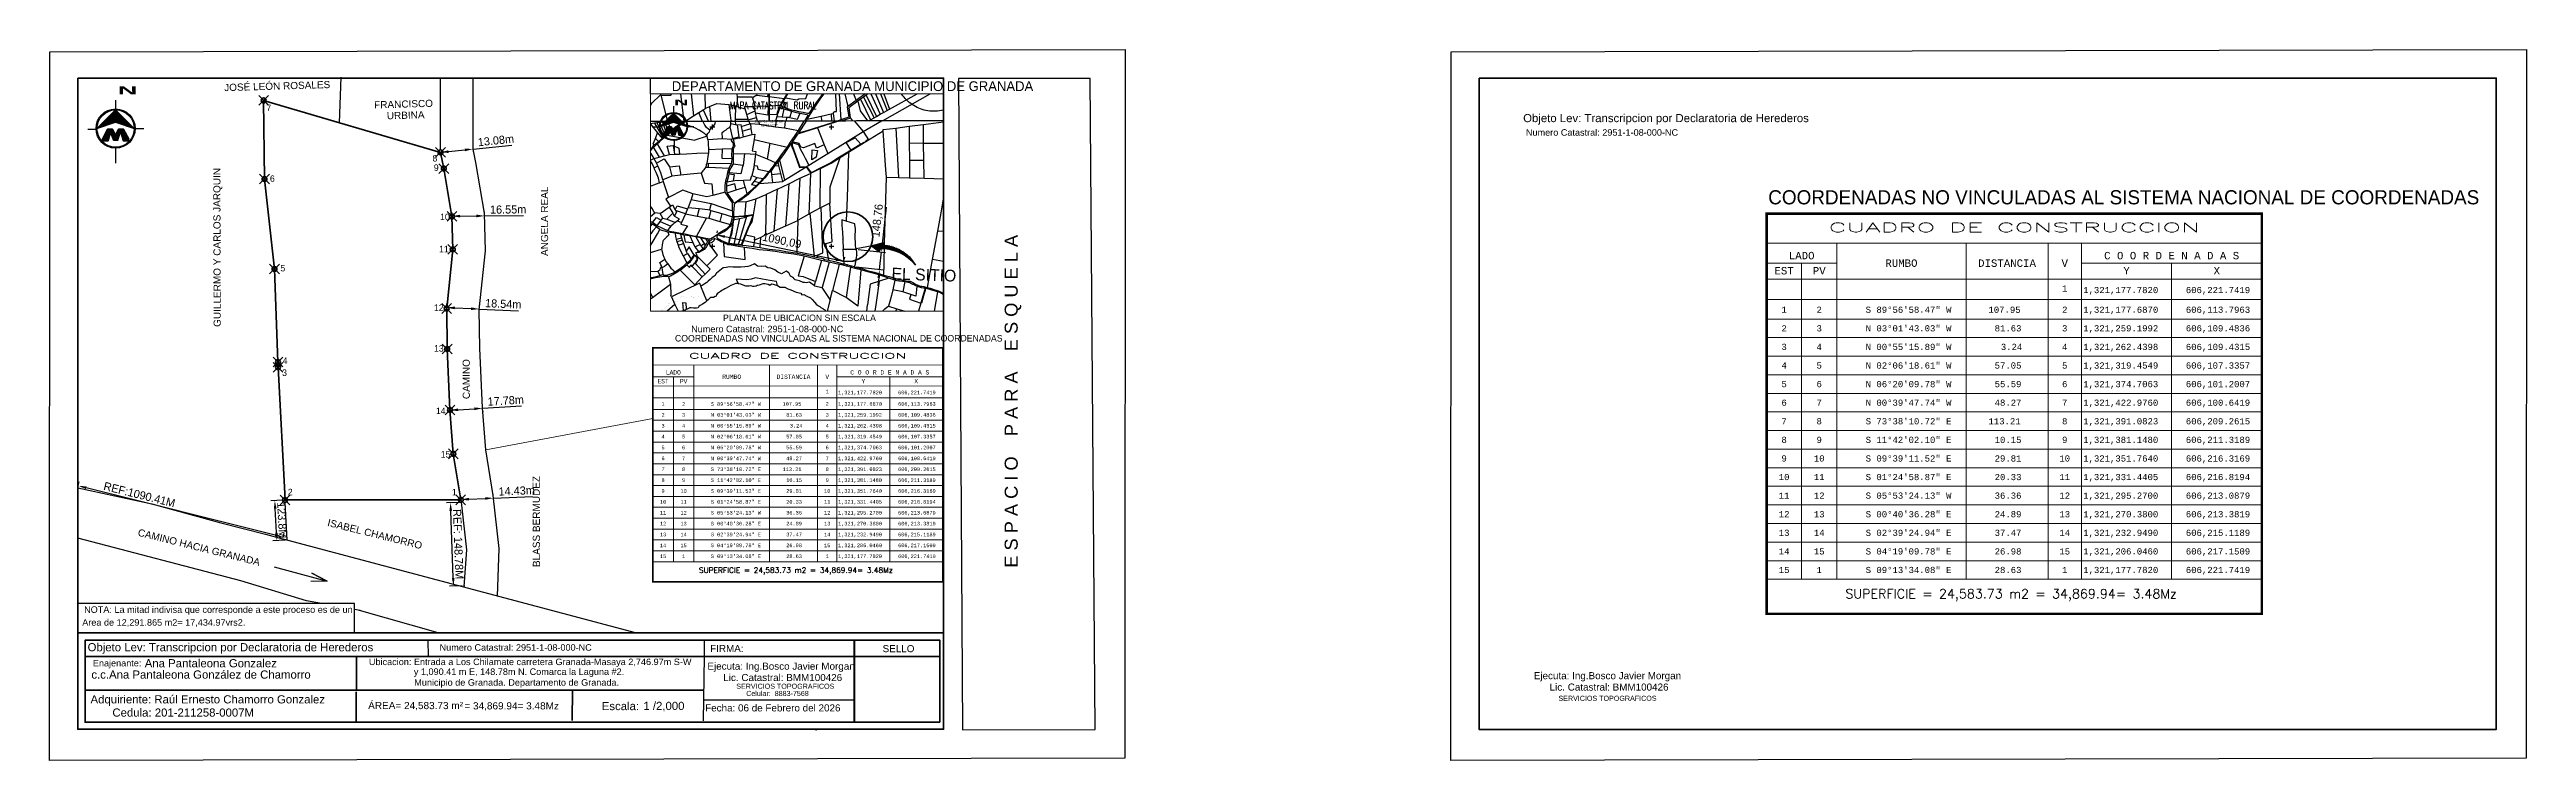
# Paper-space layout 'LAMINA DE TRABAJO' of a CAD drawing. Header units: millimetres. Extents: x 608343 to 613523, y 1318929 to 1323863.
# Drawn here: x 608343 to 609104, y 1323645 to 1323863 of the extents above; entities outside this region: 1.
# The model-space entities are those that its viewports show. They can reach past a viewport. Long polylines and large blocks are cut down to what shows.
import ezdxf
from ezdxf.enums import TextEntityAlignment as Align

# ---------------------------------------------------------------- set-up
doc = ezdxf.new("R2010")
doc.units = ezdxf.units.MM
doc.header["$PDMODE"] = 35
doc.header["$PDSIZE"] = 1.5
doc.linetypes.add('HIDDEN', pattern=[0.375, 0.25, -0.125])
for name, color, linetype in [('-42', 7, 'Continuous'), ('2', 7, 'Continuous'), ('3', 7, 'Continuous'), ('4', 7, 'Continuous'), ('42', 7, 'Continuous'), ('43', 7, 'Continuous'), ('44', 7, 'Continuous'), ('CVL_CUADCON', 1, 'Continuous'), ('CVL_CUADCON_LIN', 8, 'Continuous'), ('CVL_CUADCON_TIT', 1, 'Continuous'), ('CVL_CUADCON_TX', 2, 'Continuous'), ('CVL_PUNTO', 250, 'Continuous'), ('CVL_PUNTO_NUM', 2, 'Continuous'), ('NORTE', 1, 'Continuous'), ('ROTULOS LOTES', 1, 'Continuous'), ('TEXTOS', 2, 'Continuous')]:
    doc.layers.add(name, color=color, linetype=linetype)
doc.styles.add('HECTOR LOPEZ', font='arial.ttf')
doc.styles.add('HUECA1', font='HUECA1.shx')
doc.styles.add('LOPEZ', font='TCCM____.TTF')
doc.styles.add('MONOTXT4', font='Monotxt4.shx')
doc.styles.add('ROMANS', font='ROMANS', dxfattribs={"height": 0.2})
doc.styles.add('ROTULOS', font='arial.ttf', dxfattribs={"height": 3})
doc.styles.get("Standard").update_dxf_attribs({"font": 'TCCM____.TTF'})
doc.styles.add('Style-ENGINEERING', font='ENGINEERING.shx')
doc.dimstyles.new('ISO-25', dxfattribs={"dimtxt": 2.5, "dimasz": 2.5, "dimexe": 1.25, "dimexo": 0.625, "dimtad": 1, "dimtxsty": 'Standard', "dimcen": 2.5, "dimadec": 0, "dimazin": 0, "dimtfac": 1, "dimtmove": 0, "dimatfit": 3, "dimfxl": 1, "dimarcsym": 0})
doc.dimstyles.get("Standard").update_dxf_attribs({"dimtxt": 5, "dimasz": 0.18, "dimexe": 0.18, "dimexo": 0.0625, "dimgap": 0.09, "dimtad": 0, "dimtih": 1, "dimtoh": 1, "dimdec": 4, "dimzin": 0, "dimdsep": 46, "dimtxsty": 'HECTOR LOPEZ', "dimcen": 0.09, "dimadec": 0, "dimazin": 0, "dimtfac": 1, "dimtdec": 4, "dimtofl": 0, "dimtmove": 2, "dimatfit": 3, "dimfxl": 0.18, "dimtolj": 1, "dimtzin": 0, "dimarcsym": 0})

psp = doc.layouts.new('LAMINA DE TRABAJO')

# ---------------------------------------------------------------- texts
at = {"color": 7, "lineweight": 50}
psp.add_text('DEPARTAMENTO DE GRANADA MUNICIPIO DE GRANADA', height=3, dxfattribs=at).set_placement((608534.25956, 1323850.59004))
for s, p in [('7', (608409.75857, 1323844.43166)), ('8', (608460.77749, 1323828.96601)), ('6', (608410.84573, 1323822.71898)), ('9', (608461.18748, 1323826.05797)), ('10', (608463.09936, 1323810.9564)), ('11', (608462.79276, 1323801.08949)), ('5', (608414.05711, 1323795.23215)), ('12', (608461.22929, 1323783.10702)), ('PLANTA DE UBICACION SIN ESCALA', (608549.98144, 1323779.97505)), ('4', (608414.76754, 1323766.83745)), ('13', (608461.24524, 1323770.58989)), ('3', (608414.58425, 1323763.12899)), ('14', (608461.81204, 1323751.40901)), ('15', (608463.29839, 1323738.08177)), ('2', (608416.34623, 1323726.49374)), ('1', (608466.73381, 1323726.47656))]:
    psp.add_text(s, height=2).set_placement(p)
at = {"color": 7, "lineweight": 50, "style": 'HECTOR LOPEZ'}
for s, height, p in [('Objeto Lev: Transcripcion por Declaratoria de Herederos', 2.5, (608795.72778, 1323841.04204)), ('Numero Catastral: 2951-1-08-000-NC', 2, (608796.57469, 1323836.88152)), ('Numero Catastral: 2951-1-08-000-NC', 2, (608540.20083, 1323776.54997)), ('NOTA: La mitad indivisa que corresponde a este proceso es de un', 2, (608353.78335, 1323690.41371)), ('Area de 12,291.865 m2= 17,434.97vrs2.', 2, (608353.20346, 1323686.47535)), ('Objeto Lev: Transcripcion por Declaratoria de Herederos', 2.5, (608354.84939, 1323678.61955)), ('Enajenante:', 2, (608356.46256, 1323673.97872)), ('Ana Pantaleona Gonzalez', 2.5, (608372.40355, 1323673.70294)), ('Ubicacion: Entrada a Los Chilamate carretera Granada-Masaya 2,746.97m S-W', 2, (608441.24454, 1323674.37824)), ('Numero Catastral: 2951-1-08-000-NC', 2, (608462.95388, 1323678.78999)), ('c.c.Ana Pantaleona González de Chamorro', 2.5, (608356.0104, 1323670.22589)), ('y 1,090.41 m E, 148.78m N. Comarca la Laguna #2.', 2, (608455.04554, 1323671.36224)), ('Municipio de Granada. Departamento de Granada.', 2, (608455.17196, 1323668.04792)), ('Adquiriente: Raúl Ernesto Chamorro Gonzalez', 2.5, (608355.75014, 1323662.61772)), ('Cedula: 201-211258-0007M', 2.5, (608362.469, 1323658.56591)), ('ÁREA= 24,583.73 m²  ', 2.2, (608441.0177, 1323660.86526)), ('= 34,869.94= 3.48Mz ', 2.2, (608470.56554, 1323660.77215)), ('Escala:', 2.5, (608512.75011, 1323660.55531)), ('1 /2,000', 2.5, (608525.53255, 1323660.60997))]:
    psp.add_text(s, height=height, dxfattribs=at).set_placement(p)
at = {"color": 5}
for height, p in [(4.3407602, (608870.98589, 1323815.81149)), (2, (608535.23198, 1323773.70956))]:
    psp.add_text('COORDENADAS NO VINCULADAS AL SISTEMA NACIONAL DE COORDENADAS', height=height, dxfattribs=at).set_placement(p)
at = {"color": 5, "lineweight": 25, "style": 'LOPEZ'}
psp.add_text('EL SITIO', height=3.616771, rotation=357.99398316, dxfattribs=at).set_placement((608601.6859, 1323792.77005))
at = {"color": 18, "lineweight": 25, "true_color": 0x000000, "attachment_point": 1}
for insert, char_height, width in [((608334.20271, 1323851.99635), 2.4152709, 102.4143437), ((608513.49471, 1323847.98886), 1.7359302, 73.6083686)]:
    psp.add_mtext('                            {\\fBaskerville Old Face|b1|i0|c0|p18;\\W2.6;\\T2.05; N}', dxfattribs=dict(at, insert=insert, char_height=char_height, width=width))
at = {"color": 7, "lineweight": 50, "insert": (608636.49324, 1323680.14892, -17.64987), "char_height": 4, "width": 130.5493861, "attachment_point": 1, "rotation": 90, "style": 'Style-ENGINEERING'}
psp.add_mtext('\\pxi6.03512,t14.22096;{\\fArial|b0|i0|c0|p34;E S P A C I O    P A R A    E S Q U E L A}', dxfattribs=at)
at = {"char_height": 2.1665243, "width": 84.8973549, "attachment_point": 1, "style": 'Style-ENGINEERING'}
for s, insert in [('\\pxql;{\\fArial|b0|i0|c0|p34;FIRMA:}', (608546.05037, 1323680.54929)), ('\\pxql;{\\fArial|b0|i0|c0|p34;SELLO}', (608599.01354, 1323680.51363)), ('{\\fArial|b0|i0|c0|p34;Ejecuta: Ing.Bosco Javier Morgan }', (608545.20491, 1323675.13489)), ('{\\fArial|b0|i0|c0|p34;Lic. Catastral: BMM100426}', (608550.08055, 1323671.64457)), ('{\\fArial|b0|i0|c0|p34;Ejecuta: Ing.Bosco Javier Morgan }', (608798.98553, 1323672.21327)), ('{\\fArial|b0|i0|c0|p34;Lic. Catastral: BMM100426}', (608803.86117, 1323668.72294)), ('{\\fArial|b0|i0|c0|p34;Fecha: 06 de Febrero del 2026}', (608544.50997, 1323662.32346))]:
    psp.add_mtext(s, dxfattribs=dict(at, insert=insert))
at = {"color": 1, "char_height": 1.5655876, "width": 84.8973549, "attachment_point": 1, "style": 'Style-ENGINEERING'}
for insert in [(608554.04749, 1323668.66873), (608806.55794, 1323664.97189)]:
    psp.add_mtext('{\\fArial|b0|i0|c0|p34;SERVICIOS TOPOGRAFICOS}', dxfattribs=dict(at, insert=insert))
at = {"color": 5, "insert": (608557.12069, 1323666.46398), "char_height": 1.5655876, "width": 84.8973549, "attachment_point": 1, "style": 'Style-ENGINEERING'}
psp.add_mtext('{\\fArial|b0|i0|c0|p34;Celular:  8883-7568}', dxfattribs=at)
at = {"layer": 'CVL_CUADCON_TIT', "color": 18, "lineweight": 0, "ltscale": 0.5, "true_color": 0x000000, "style": 'HUECA1', "width": 1.758658}
for height, p, p2 in [(2.8530722, (608889.50512, 1323807.29548), (609003.57665, 1323807.29548)), (1.6690533, (608539.5648, 1323768.47291), (608606.29688, 1323768.47291))]:
    psp.add_text('CUADRO DE CONSTRUCCION', height=height, dxfattribs=at).set_placement(p, p2, align=Align.FIT)
at = {"layer": 'CVL_CUADCON_TIT', "color": 18, "lineweight": 0, "ltscale": 0.5, "true_color": 0x000000, "style": 'MONOTXT4'}
for s, height, p in [('LADO', 2.282458, (608881.25023, 1323798.93027)), ('C O O R D E N A D A S', 2.2824577, (608994.87859, 1323798.93027)), ('EST', 2.282458, (608875.86744, 1323794.29689)), ('PV', 2.282458, (608886.65205, 1323794.29689)), ('Y', 2.28246, (608981.03168, 1323794.29689)), ('X', 2.28246, (609008.74452, 1323794.29689)), ('EST', 1.335243, (608531.58672, 1323760.86871)), ('LADO', 1.335243, (608534.73567, 1323763.57925)), ('PV', 1.335243, (608537.89574, 1323760.86871)), ('C O O R D E N A D A S', 1.3352426, (608601.2085, 1323763.57925)), ('Y', 1.33524, (608593.10803, 1323760.86871)), ('X', 1.33524, (608609.3201, 1323760.86871))]:
    psp.add_text(s, height=height, dxfattribs=at).set_placement(p, align=Align.CENTER)
at = {"layer": 'CVL_CUADCON_TIT', "color": 18, "lineweight": 0, "ltscale": 0.5, "true_color": 0x000000}
for s, height, style, p in [('RUMBO', 2.282458, 'MONOTXT4', (608911.89223, 1323797.76622)), ('DISTANCIA', 2.282458, 'MONOTXT4', (608944.32215, 1323797.76622)), ('V', 2.28246, 'MONOTXT4', (608962.04924, 1323797.76622)), ('RUMBO', 1.335243, 'MONOTXT4', (608552.6613, 1323762.89827)), ('DISTANCIA', 1.335243, 'MONOTXT4', (608571.63287, 1323762.89827)), ('V', 1.33524, 'MONOTXT4', (608582.00326, 1323762.89827)), ('SUPERFICIE = 24,583.73 m2 = 34,869.94= 3.48Mz ', 1.6690533, 'HUECA1', (608572.93084, 1323703.2719)), ('SUPERFICIE = 24,583.73 m2 = 34,869.94= 3.48Mz ', 2.8530722, 'HUECA1', (608946.54089, 1323695.84117))]:
    psp.add_text(s, height=height, dxfattribs=dict(at, style=style)).set_placement(p, align=Align.MIDDLE)
at = {"layer": 'CVL_CUADCON_TX', "color": 18, "lineweight": 0, "ltscale": 0.5, "true_color": 0x000000, "style": 'MONOTXT4'}
for s, height, p in [('1', 1.90205, (608962.04163, 1323789.03202)), ('1', 1.90205, (608875.86744, 1323782.51179)), ('2', 1.90205, (608886.64159, 1323782.51179)), ('2', 1.90205, (608962.04163, 1323782.51179)), ('2', 1.90205, (608875.86744, 1323776.80565)), ('3', 1.90205, (608886.64159, 1323776.80565)), ('3', 1.90205, (608962.04163, 1323776.80565)), ('3', 1.90205, (608875.86744, 1323771.09951)), ('4', 1.90205, (608886.64159, 1323771.09951)), ('4', 1.90205, (608962.04163, 1323771.09951)), ('4', 1.90205, (608875.86744, 1323765.39336)), ('5', 1.90205, (608875.86744, 1323759.68722)), ('5', 1.90205, (608886.64159, 1323765.39336)), ('6', 1.90205, (608886.64159, 1323759.68722)), ('5', 1.90205, (608962.04163, 1323765.39336)), ('6', 1.90205, (608962.04163, 1323759.68722)), ('1', 1.1127, (608531.58672, 1323753.9744)), ('2', 1.1127, (608537.88962, 1323753.9744)), ('2', 1.1127, (608581.99881, 1323753.9744)), ('1', 1.1127, (608581.99881, 1323757.78875)), ('6', 1.90205, (608875.86744, 1323753.98107)), ('7', 1.90205, (608886.64159, 1323753.98107)), ('7', 1.90205, (608962.04163, 1323753.98107)), ('4', 1.1127, (608531.58672, 1323743.96008)), ('3', 1.1127, (608531.58672, 1323747.29819)), ('2', 1.1127, (608531.58672, 1323750.6363)), ('4', 1.1127, (608537.88962, 1323747.29819)), ('3', 1.1127, (608537.88962, 1323750.6363)), ('5', 1.1127, (608537.88962, 1323743.96008)), ('4', 1.1127, (608581.99881, 1323747.29819)), ('3', 1.1127, (608581.99881, 1323750.6363)), ('5', 1.1127, (608581.99881, 1323743.96008)), ('7', 1.90205, (608875.86744, 1323748.27493)), ('8', 1.90205, (608886.64159, 1323748.27493)), ('8', 1.90205, (608962.04163, 1323748.27493)), ('5', 1.1127, (608531.58672, 1323740.62198)), ('6', 1.1127, (608531.58672, 1323737.28387)), ('6', 1.1127, (608537.88962, 1323740.62198)), ('7', 1.1127, (608537.88962, 1323737.28387)), ('6', 1.1127, (608581.99881, 1323740.62198)), ('7', 1.1127, (608581.99881, 1323737.28387)), ('8', 1.90205, (608875.86744, 1323742.56878)), ('9', 1.90205, (608875.86744, 1323736.86264)), ('10', 1.902048, (608886.64159, 1323736.86264)), ('9', 1.90205, (608886.64159, 1323742.56878)), ('10', 1.902048, (608962.04163, 1323736.86264)), ('9', 1.90205, (608962.04163, 1323742.56878)), ('8', 1.1127, (608531.58672, 1323730.60766)), ('7', 1.1127, (608531.58672, 1323733.94576)), ('8', 1.1127, (608537.88962, 1323733.94576)), ('9', 1.1127, (608537.88962, 1323730.60766)), ('8', 1.1127, (608581.99881, 1323733.94576)), ('9', 1.1127, (608581.99881, 1323730.60766)), ('10', 1.902048, (608875.86744, 1323731.1565)), ('11', 1.902048, (608886.64159, 1323731.1565)), ('11', 1.902048, (608962.04163, 1323731.1565)), ('10', 1.112702, (608531.58672, 1323723.93144)), ('11', 1.112702, (608531.58672, 1323720.59334)), ('9', 1.1127, (608531.58672, 1323727.26955)), ('10', 1.112702, (608537.88962, 1323727.26955)), ('11', 1.112702, (608537.88962, 1323723.93144)), ('12', 1.112702, (608537.88962, 1323720.59334)), ('10', 1.112702, (608581.99881, 1323727.26955)), ('11', 1.112702, (608581.99881, 1323723.93144)), ('12', 1.112702, (608581.99881, 1323720.59334)), ('11', 1.902048, (608875.86744, 1323725.45035)), ('12', 1.902048, (608886.64159, 1323725.45035)), ('12', 1.902048, (608962.04163, 1323725.45035)), ('12', 1.112702, (608531.58672, 1323717.25523)), ('13', 1.112702, (608531.58672, 1323713.91712)), ('13', 1.112702, (608537.88962, 1323717.25523)), ('14', 1.112702, (608537.88962, 1323713.91712)), ('13', 1.112702, (608581.99881, 1323717.25523)), ('14', 1.112702, (608581.99881, 1323713.91712)), ('12', 1.902048, (608875.86744, 1323719.74421)), ('13', 1.902048, (608875.86744, 1323714.03806)), ('13', 1.902048, (608886.64159, 1323719.74421)), ('14', 1.902048, (608886.64159, 1323714.03806)), ('13', 1.902048, (608962.04163, 1323719.74421)), ('14', 1.902048, (608962.04163, 1323714.03806)), ('14', 1.112702, (608531.58672, 1323710.57902)), ('15', 1.112702, (608531.58672, 1323707.24091)), ('15', 1.112702, (608537.88962, 1323710.57902)), ('1', 1.1127, (608537.88962, 1323707.24091)), ('15', 1.112702, (608581.99881, 1323710.57902)), ('1', 1.1127, (608581.99881, 1323707.24091)), ('14', 1.902048, (608875.86744, 1323708.33192)), ('15', 1.902048, (608886.64159, 1323708.33192)), ('15', 1.902048, (608962.04163, 1323708.33192)), ('15', 1.902048, (608875.86744, 1323702.62577)), ('1', 1.90205, (608886.64159, 1323702.62577)), ('1', 1.90205, (608962.04163, 1323702.62577))]:
    psp.add_text(s, height=height, dxfattribs=at).set_placement(p, align=Align.CENTER)
for s, height, p in [('1,321,177.7820', 1.9020481, (608967.71734, 1323788.5565)), ('606,221.7419', 1.9020481, (608999.23428, 1323788.5565)), ('S 89%%d56\'58.47" W', 1.9020481, (608900.91741, 1323782.51179)), ('107.95', 1.902048, (608938.616, 1323782.51179)), ('1,321,177.6870', 1.9020481, (608967.71734, 1323782.51179)), ('606,113.7963', 1.9020481, (608999.23428, 1323782.51179)), ('N 03%%d01\'43.03" W', 1.9020481, (608900.91741, 1323776.80565)), ('81.63', 1.902048, (608940.51805, 1323776.80565)), ('1,321,259.1992', 1.9020481, (608967.71734, 1323776.80565)), ('606,109.4836', 1.9020481, (608999.23428, 1323776.80565)), ('N 00%%d55\'15.89" W', 1.9020481, (608900.91741, 1323771.09951)), ('N 02%%d06\'18.61" W', 1.9020481, (608900.91741, 1323765.39336)), ('3.24', 1.902048, (608942.4201, 1323771.09951)), ('1,321,262.4398', 1.9020481, (608967.71734, 1323771.09951)), ('606,109.4315', 1.9020481, (608999.23428, 1323771.09951)), ('N 06%%d20\'09.78" W', 1.9020481, (608900.91741, 1323759.68722)), ('57.05', 1.902048, (608940.51805, 1323765.39336)), ('55.59', 1.902048, (608940.51805, 1323759.68722)), ('1,321,319.4549', 1.9020481, (608967.71734, 1323765.39336)), ('1,321,374.7063', 1.9020481, (608967.71734, 1323759.68722)), ('606,107.3357', 1.9020481, (608999.23428, 1323765.39336)), ('606,101.2007', 1.9020481, (608999.23428, 1323759.68722)), ('S 89%%d56\'58.47" W', 1.1127022, (608546.24101, 1323753.9744)), ('107.95', 1.112702, (608568.29477, 1323753.9744)), ('1,321,177.7820', 1.1127022, (608585.31911, 1323757.51057)), ('1,321,177.6870', 1.1127022, (608585.31911, 1323753.9744)), ('606,221.7419', 1.1127022, (608603.75659, 1323757.51057)), ('606,113.7963', 1.1127022, (608603.75659, 1323753.9744)), ('N 00%%d39\'47.74" W', 1.9020481, (608900.91741, 1323753.98107)), ('48.27', 1.902048, (608940.51805, 1323753.98107)), ('1,321,422.9760', 1.9020481, (608967.71734, 1323753.98107)), ('606,100.6419', 1.9020481, (608999.23428, 1323753.98107)), ('N 03%%d01\'43.03" W', 1.1127022, (608546.24101, 1323750.6363)), ('N 00%%d55\'15.89" W', 1.1127022, (608546.24101, 1323747.29819)), ('N 02%%d06\'18.61" W', 1.1127022, (608546.24101, 1323743.96008)), ('57.05', 1.112702, (608569.40747, 1323743.96008)), ('81.63', 1.112702, (608569.40747, 1323750.6363)), ('3.24', 1.112702, (608570.52017, 1323747.29819)), ('1,321,259.1992', 1.1127022, (608585.31911, 1323750.6363)), ('1,321,262.4398', 1.1127022, (608585.31911, 1323747.29819)), ('1,321,319.4549', 1.1127022, (608585.31911, 1323743.96008)), ('606,109.4836', 1.1127022, (608603.75659, 1323750.6363)), ('606,109.4315', 1.1127022, (608603.75659, 1323747.29819)), ('606,107.3357', 1.1127022, (608603.75659, 1323743.96008)), ('S 73%%d38\'10.72" E', 1.9020481, (608900.91741, 1323748.27493)), ('S 11%%d42\'02.10" E', 1.9020481, (608900.91741, 1323742.56878)), ('113.21', 1.902048, (608938.616, 1323748.27493)), ('1,321,391.0823', 1.9020481, (608967.71734, 1323748.27493)), ('606,209.2615', 1.9020481, (608999.23428, 1323748.27493)), ('N 06%%d20\'09.78" W', 1.1127022, (608546.24101, 1323740.62198)), ('N 00%%d39\'47.74" W', 1.1127022, (608546.24101, 1323737.28387)), ('48.27', 1.112702, (608569.40747, 1323737.28387)), ('55.59', 1.112702, (608569.40747, 1323740.62198)), ('1,321,374.7063', 1.1127022, (608585.31911, 1323740.62198)), ('1,321,422.9760', 1.1127022, (608585.31911, 1323737.28387)), ('606,101.2007', 1.1127022, (608603.75659, 1323740.62198)), ('606,100.6419', 1.1127022, (608603.75659, 1323737.28387)), ('S 09%%d39\'11.52" E', 1.9020481, (608900.91741, 1323736.86264)), ('29.81', 1.902048, (608940.51805, 1323736.86264)), ('10.15', 1.902048, (608940.51805, 1323742.56878)), ('1,321,381.1480', 1.9020481, (608967.71734, 1323742.56878)), ('1,321,351.7640', 1.9020481, (608967.71734, 1323736.86264)), ('606,211.3189', 1.9020481, (608999.23428, 1323742.56878)), ('606,216.3169', 1.9020481, (608999.23428, 1323736.86264)), ('S 73%%d38\'10.72" E', 1.1127022, (608546.24101, 1323733.94576)), ('S 11%%d42\'02.10" E', 1.1127022, (608546.24101, 1323730.60766)), ('113.21', 1.112702, (608568.29477, 1323733.94576)), ('10.15', 1.112702, (608569.40747, 1323730.60766)), ('1,321,391.0823', 1.1127022, (608585.31911, 1323733.94576)), ('1,321,381.1480', 1.1127022, (608585.31911, 1323730.60766)), ('606,209.2615', 1.1127022, (608603.75659, 1323733.94576)), ('606,211.3189', 1.1127022, (608603.75659, 1323730.60766)), ('S 01%%d24\'58.87" E', 1.9020481, (608900.91741, 1323731.1565)), ('20.33', 1.902048, (608940.51805, 1323731.1565)), ('1,321,331.4405', 1.9020481, (608967.71734, 1323731.1565)), ('606,216.8194', 1.9020481, (608999.23428, 1323731.1565)), ('S 09%%d39\'11.52" E', 1.1127022, (608546.24101, 1323727.26955)), ('S 01%%d24\'58.87" E', 1.1127022, (608546.24101, 1323723.93144)), ('S 05%%d53\'24.13" W', 1.1127022, (608546.24101, 1323720.59334)), ('36.36', 1.112702, (608569.40747, 1323720.59334)), ('29.81', 1.112702, (608569.40747, 1323727.26955)), ('20.33', 1.112702, (608569.40747, 1323723.93144)), ('1,321,351.7640', 1.1127022, (608585.31911, 1323727.26955)), ('1,321,331.4405', 1.1127022, (608585.31911, 1323723.93144)), ('1,321,295.2700', 1.1127022, (608585.31911, 1323720.59334)), ('606,216.3169', 1.1127022, (608603.75659, 1323727.26955)), ('606,216.8194', 1.1127022, (608603.75659, 1323723.93144)), ('606,213.0879', 1.1127022, (608603.75659, 1323720.59334)), ('S 05%%d53\'24.13" W', 1.9020481, (608900.91741, 1323725.45035)), ('S 00%%d40\'36.28" E', 1.9020481, (608900.91741, 1323719.74421)), ('36.36', 1.902048, (608940.51805, 1323725.45035)), ('1,321,295.2700', 1.9020481, (608967.71734, 1323725.45035)), ('606,213.0879', 1.9020481, (608999.23428, 1323725.45035)), ('S 00%%d40\'36.28" E', 1.1127022, (608546.24101, 1323717.25523)), ('S 02%%d39\'24.94" E', 1.1127022, (608546.24101, 1323713.91712)), ('37.47', 1.112702, (608569.40747, 1323713.91712)), ('24.89', 1.112702, (608569.40747, 1323717.25523)), ('1,321,270.3800', 1.1127022, (608585.31911, 1323717.25523)), ('1,321,232.9490', 1.1127022, (608585.31911, 1323713.91712)), ('606,213.3819', 1.1127022, (608603.75659, 1323717.25523)), ('606,215.1189', 1.1127022, (608603.75659, 1323713.91712)), ('S 02%%d39\'24.94" E', 1.9020481, (608900.91741, 1323714.03806)), ('37.47', 1.902048, (608940.51805, 1323714.03806)), ('24.89', 1.902048, (608940.51805, 1323719.74421)), ('1,321,270.3800', 1.9020481, (608967.71734, 1323719.74421)), ('1,321,232.9490', 1.9020481, (608967.71734, 1323714.03806)), ('606,213.3819', 1.9020481, (608999.23428, 1323719.74421)), ('606,215.1189', 1.9020481, (608999.23428, 1323714.03806)), ('S 04%%d19\'09.78" E', 1.1127022, (608546.24101, 1323710.57902)), ('S 09%%d13\'34.08" E', 1.1127022, (608546.24101, 1323707.24091)), ('26.98', 1.112702, (608569.40747, 1323710.57902)), ('28.63', 1.112702, (608569.40747, 1323707.24091)), ('1,321,206.0460', 1.1127022, (608585.31911, 1323710.57902)), ('1,321,177.7820', 1.1127022, (608585.31911, 1323707.24091)), ('606,217.1509', 1.1127022, (608603.75659, 1323710.57902)), ('606,221.7419', 1.1127022, (608603.75659, 1323707.24091)), ('S 04%%d19\'09.78" E', 1.9020481, (608900.91741, 1323708.33192)), ('26.98', 1.902048, (608940.51805, 1323708.33192)), ('1,321,206.0460', 1.9020481, (608967.71734, 1323708.33192)), ('606,217.1509', 1.9020481, (608999.23428, 1323708.33192)), ('S 09%%d13\'34.08" E', 1.9020481, (608900.91741, 1323702.62577)), ('28.63', 1.902048, (608940.51805, 1323702.62577)), ('1,321,177.7820', 1.9020481, (608967.71734, 1323702.62577)), ('606,221.7419', 1.9020481, (608999.23428, 1323702.62577))]:
    psp.add_text(s, height=height, dxfattribs=at).set_placement(p)
at = {"layer": 'ROTULOS LOTES', "color": 18, "true_color": 0x000000, "style": 'ROTULOS'}
for s, height, rotation, p in [('JOSÉ LEÓN ROSALES', 2.1969899, 1.67475684, (608396.83296, 1323850.56045)), ('FRANCISCO', 2.19699, 1.67475684, (608442.88012, 1323845.2336)), ('URBINA', 2.19699, 1.67475684, (608446.76998, 1323841.90371)), ('GUILLERMO Y CARLOS JARQUIN', 2.1969899, 90.12032805, (608395.74173, 1323778.19809)), ('ANGELA REAL', 2.1969899, 90.12032805, (608496.28739, 1323799.96273)), ('CAMINO', 2.19699, 90.12032805, (608472.24748, 1323756.03734)), ('BLASS BERMUDEZ', 2.1969899, 90.12032805, (608493.78262, 1323704.47483)), ('CAMINO HACIA GRANADA', 2.1969899, 346.02135343, (608370.10295, 1323714.12741)), ('ISABEL CHAMORRO', 2.1969899, 346.02135343, (608428.33243, 1323717.14533))]:
    psp.add_text(s, height=height, rotation=rotation, dxfattribs=at).set_placement(p)

msp = doc.modelspace()

# ---------------------------------------------------------------- texts
at = {"layer": '44', "color": 1, "linetype": 'Continuous', "style": 'ROMANS', "width": 0.75}
msp.add_text('MAPA CATASTRAL RURAL', height=60, dxfattribs=at).set_placement((625027.52027, 1324843.47711), align=Align.MIDDLE)
at = {"layer": '44', "color": 1, "linetype": 'Continuous', "width": 0.8}
for s, p in [("11%%d57'30''", (624929.63627, 1324712.0371)), ("86%%d01'52.5''", (624994.63627, 1324677.0371)), ("86%%d01'52.5''", (624994.63627, 1324677.0361)), ("11%%d57'30''", (625059.63627, 1324712.0361))]:
    msp.add_text(s, height=20, dxfattribs=at).set_placement(p, align=Align.MIDDLE)
at = {"layer": 'CVL_CUADCON_LIN', "color": 1, "ltscale": 0.5}
msp.add_text('9', height=0.5, rotation=270, dxfattribs=at).set_placement((624687.44867, 1323821.08501), align=Align.TOP_LEFT)
for s, p in [('8', (624692.51487, 1323870.39831)), ('7', (624699.84167, 1323908.55861))]:
    msp.add_text(s, height=0.5, rotation=270, dxfattribs=at).set_placement(p, align=Align.TOP_CENTER)
for s, p in [('6', (624779.98147, 1323914.97351)), ('3', (624823.32007, 1323828.21201)), ('4', (624847.95647, 1323868.13501)), ('5', (624869.18824, 1323961.54963))]:
    msp.add_text(s, height=0.5, rotation=270, dxfattribs=at).set_placement(p, align=Align.TOP_RIGHT)
msp.add_text('1', height=0.5, rotation=270, dxfattribs=at).set_placement((624655.74907, 1323686.92931), align=Align.BOTTOM_LEFT)
for s, p in [('11', (624662.67677, 1323719.20731)), ('10', (624680.47107, 1323774.72401))]:
    msp.add_text(s, height=0.5, rotation=270, dxfattribs=at).set_placement(p, align=Align.MIDDLE_LEFT)
msp.add_text('2', height=0.5, rotation=270, dxfattribs=at).set_placement((624761.24777, 1323674.16921), align=Align.BOTTOM_RIGHT)
at = {"layer": 'CVL_CUADCON_TIT', "color": 2, "lineweight": 30, "ltscale": 0.5}
msp.add_text('1', height=3, rotation=90, dxfattribs=at).set_placement((625707.00694, 1323493.81823), align=Align.BOTTOM_RIGHT)
at = {"layer": 'CVL_PUNTO_NUM', "color": 1, "ltscale": 0.5, "style": 'MONOTXT4'}
msp.add_text('7', height=3, dxfattribs=at).set_placement((626358.47226, 1324947.35994))

# ---------------------------------------------------------------- blocks, each defined once
blk = doc.blocks.new('*D308')
at = {"color": 0, "lineweight": -2, "transparency": 16777216}
for p, q in [((608352, 1323729.43), (608352.3, 1323730.63)), ((608412.44, 1323714.3), (608354.43, 1323728.81)), ((608414.87, 1323713.71), (608415.17, 1323714.91))]:
    blk.add_line(p, q, dxfattribs=at)
at = {"color": 0, "transparency": 16777216}
for points in [[(608354.53, 1323729.22), (608354.32, 1323728.41), (608352, 1323729.42)], [(608412.55, 1323714.71), (608412.34, 1323713.9), (608414.87, 1323713.69)]]:
    blk.add_solid(points, dxfattribs=at)
at = {"layer": 'Defpoints', "color": 0, "transparency": 16777216}
for p in [(608352, 1323729.42), (608351.85, 1323728.82), (608414.72, 1323713.1)]:
    blk.add_point(p, dxfattribs=at)
at = {"color": 0, "transparency": 16777216, "insert": (608370.77, 1323726.7), "char_height": 2.5, "attachment_point": 5, "rotation": 345.95847}
blk.add_mtext('REF:1090.41M', dxfattribs=at)
blk = doc.blocks.new('*D309')
at = {"color": 0, "lineweight": -2, "transparency": 16777216}
for p, q in [((608414.86, 1323725.03), (608411.09, 1323724.83)), ((608412.86, 1323715.05), (608412.47, 1323722.4)), ((608415.51, 1323712.69), (608411.75, 1323712.49))]:
    blk.add_line(p, q, dxfattribs=at)
at = {"color": 0, "transparency": 16777216}
for points in [[(608412.89, 1323722.42), (608412.06, 1323722.38), (608412.34, 1323724.9)], [(608413.28, 1323715.07), (608412.45, 1323715.03), (608412.99, 1323712.56)]]:
    blk.add_solid(points, dxfattribs=at)
at = {"layer": 'Defpoints', "color": 0, "transparency": 16777216}
for p in [(608412.34, 1323724.9), (608415.49, 1323725.06), (608416.14, 1323712.72)]:
    blk.add_point(p, dxfattribs=at)
at = {"color": 0, "transparency": 16777216, "insert": (608414.58, 1323718.83), "char_height": 2.5, "attachment_point": 5, "rotation": 273.02853}
blk.add_mtext('123.8M', dxfattribs=at)
blk = doc.blocks.new('*D310')
at = {"color": 0, "lineweight": -2, "transparency": 16777216}
for p, q in [((608468.92, 1323724.32), (608465.05, 1323724.18)), ((608467.14, 1323701.15), (608466.39, 1323721.73)), ((608469.85, 1323698.75), (608465.98, 1323698.6))]:
    blk.add_line(p, q, dxfattribs=at)
at = {"color": 0, "transparency": 16777216}
for points in [[(608466.81, 1323721.74), (608465.97, 1323721.71), (608466.3, 1323724.23)], [(608467.55, 1323701.16), (608466.72, 1323701.13), (608467.23, 1323698.65)]]:
    blk.add_solid(points, dxfattribs=at)
at = {"layer": 'Defpoints', "color": 0, "transparency": 16777216}
for p in [(608466.3, 1323724.23), (608469.54, 1323724.34), (608470.47, 1323698.77)]:
    blk.add_point(p, dxfattribs=at)
at = {"color": 0, "transparency": 16777216, "insert": (608468.67, 1323711.51), "char_height": 2.5, "attachment_point": 5, "rotation": 272.08051}
blk.add_mtext('REF: 148.78M', dxfattribs=at)
blk = doc.blocks.new('*D322')
at = {"color": 0, "lineweight": -2, "transparency": 16777216}
for p, q in [((608548.18, 1323807.02), (608548.31, 1323807.64)), ((608550.5, 1323805.91), (608584.69, 1323798.85)), ((608587.26, 1323798.96), (608587.39, 1323799.57))]:
    blk.add_line(p, q, dxfattribs=at)
at = {"color": 0, "transparency": 16777216}
for points in [[(608550.59, 1323806.31), (608550.42, 1323805.5), (608548.05, 1323806.41)], [(608584.77, 1323799.26), (608584.6, 1323798.44), (608587.14, 1323798.35)]]:
    blk.add_solid(points, dxfattribs=at)
at = {"layer": 'Defpoints', "color": 0, "transparency": 16777216}
for p in [(608548.05, 1323806.41), (608587.14, 1323798.35), (608587.14, 1323798.35)]:
    blk.add_point(p, dxfattribs=at)
at = {"color": 0, "transparency": 16777216, "insert": (608568.03, 1323804.49), "char_height": 2.5, "attachment_point": 5, "rotation": 348.34021}
blk.add_mtext('1090,09', dxfattribs=at)
blk = doc.blocks.new('*D323')
at = {"color": 0, "lineweight": -2, "transparency": 16777216}
for p, q in [((608598.95, 1323803.7), (608600.18, 1323814.95)), ((608591.51, 1323802), (608599.92, 1323801.08)), ((608598.08, 1323795.8), (608598.68, 1323801.21)), ((608590.92, 1323796.58), (608599.33, 1323795.66)), ((608597.81, 1323793.32), (608597.54, 1323790.83))]:
    blk.add_line(p, q, dxfattribs=at)
at = {"color": 0, "transparency": 16777216}
for points in [[(608598.53, 1323803.74), (608599.36, 1323803.65), (608598.68, 1323801.21)], [(608597.4, 1323793.36), (608598.23, 1323793.27), (608598.08, 1323795.8)]]:
    blk.add_solid(points, dxfattribs=at)
at = {"layer": 'Defpoints', "color": 0, "transparency": 16777216}
for p in [(608590.89, 1323802.06), (608598.68, 1323801.21), (608590.3, 1323796.65)]:
    blk.add_point(p, dxfattribs=at)
at = {"color": 0, "transparency": 16777216, "insert": (608597.55, 1323810.8), "char_height": 2.5, "attachment_point": 5, "rotation": 83.76738}
blk.add_mtext('148,76', dxfattribs=at)
blk = doc.blocks.new('*D324')
at = {"color": 0, "lineweight": -2, "transparency": 16777216}
for p, q in [((608469.43, 1323725.74), (608469.4, 1323726.44)), ((608471.95, 1323725.31), (608476.97, 1323725.53)), ((608479.44, 1323726.18), (608479.41, 1323726.89)), ((608479.46, 1323725.64), (608491.46, 1323726.18))]:
    blk.add_line(p, q, dxfattribs=at)
at = {"color": 0, "transparency": 16777216}
for points in [[(608471.93, 1323725.72), (608471.97, 1323724.89), (608469.45, 1323725.19)], [(608476.95, 1323725.95), (608476.98, 1323725.11), (608479.46, 1323725.64)]]:
    blk.add_solid(points, dxfattribs=at)
at = {"layer": 'Defpoints', "color": 0, "transparency": 16777216}
for p in [(608469.46, 1323725.11), (608479.46, 1323725.64), (608479.47, 1323725.56)]:
    blk.add_point(p, dxfattribs=at)
at = {"color": 0, "transparency": 16777216, "insert": (608486.63, 1323727.87), "char_height": 2.5, "attachment_point": 5, "rotation": 2.55449}
blk.add_mtext('14.43m', dxfattribs=at)
blk = doc.blocks.new('*D325')
at = {"color": 0, "lineweight": -2, "transparency": 16777216}
for p, q in [((608468.65, 1323752.76), (608473.64, 1323753.06)), ((608476.14, 1323753.21), (608488.12, 1323753.95)), ((608476.17, 1323752.68), (608476.21, 1323751.97)), ((608466.19, 1323752.07), (608466.23, 1323751.36))]:
    blk.add_line(p, q, dxfattribs=at)
at = {"color": 0, "transparency": 16777216}
for points in [[(608468.62, 1323753.17), (608468.67, 1323752.34), (608466.15, 1323752.61)], [(608473.61, 1323753.48), (608473.67, 1323752.65), (608476.14, 1323753.21)]]:
    blk.add_solid(points, dxfattribs=at)
at = {"layer": 'Defpoints', "color": 0, "transparency": 16777216}
for p in [(608466.15, 1323752.69), (608476.13, 1323753.3), (608476.14, 1323753.21)]:
    blk.add_point(p, dxfattribs=at)
at = {"color": 0, "transparency": 16777216, "insert": (608483.26, 1323755.56), "char_height": 2.5, "attachment_point": 5, "rotation": 3.48816}
blk.add_mtext('17.78m', dxfattribs=at)
blk = doc.blocks.new('*D326')
at = {"color": 0, "lineweight": -2, "transparency": 16777216}
for p, q in [((608465.16, 1323784.48), (608465.2, 1323785.38)), ((608467.64, 1323784.02), (608472.65, 1323783.79)), ((608475.15, 1323783.67), (608487.15, 1323783.13)), ((608475.17, 1323784.02), (608475.21, 1323784.92))]:
    blk.add_line(p, q, dxfattribs=at)
at = {"color": 0, "transparency": 16777216}
for points in [[(608467.66, 1323784.43), (608467.62, 1323783.6), (608465.14, 1323784.13)], [(608472.67, 1323784.2), (608472.63, 1323783.37), (608475.15, 1323783.67)]]:
    blk.add_solid(points, dxfattribs=at)
at = {"layer": 'Defpoints', "color": 0, "transparency": 16777216}
for p in [(608465.13, 1323783.85), (608475.14, 1323783.4), (608475.15, 1323783.67)]:
    blk.add_point(p, dxfattribs=at)
at = {"color": 0, "transparency": 16777216, "insert": (608482.49, 1323785.25), "char_height": 2.5, "attachment_point": 5, "rotation": 357.39335}
blk.add_mtext('18.54m', dxfattribs=at)
blk = doc.blocks.new('*D327')
at = {"color": 0, "lineweight": -2, "transparency": 16777216}
for p, q in [((608466.74, 1323812.73), (608466.74, 1323813.44)), ((608476.76, 1323812.81), (608476.75, 1323813.52)), ((608469.25, 1323812.21), (608474.26, 1323812.25)), ((608476.76, 1323812.27), (608488.77, 1323812.37))]:
    blk.add_line(p, q, dxfattribs=at)
at = {"color": 0, "transparency": 16777216}
for points in [[(608469.24, 1323812.62), (608469.25, 1323811.79), (608466.75, 1323812.19)], [(608474.26, 1323812.67), (608474.27, 1323811.83), (608476.76, 1323812.27)]]:
    blk.add_solid(points, dxfattribs=at)
at = {"layer": 'Defpoints', "color": 0, "transparency": 16777216}
for p in [(608466.75, 1323812.1), (608476.76, 1323812.27), (608476.76, 1323812.18)]:
    blk.add_point(p, dxfattribs=at)
at = {"color": 0, "transparency": 16777216, "insert": (608484, 1323814.22), "char_height": 2.5, "attachment_point": 5, "rotation": 0.46563}
blk.add_mtext('16.55m', dxfattribs=at)
blk = doc.blocks.new('*D328')
at = {"color": 0, "lineweight": -2, "transparency": 16777216}
for p, q in [((608463.28, 1323831.14), (608463.35, 1323830.51)), ((608465.71, 1323832.01), (608470.73, 1323832.52)), ((608473.22, 1323832.78), (608485.17, 1323834)), ((608473.28, 1323832.16), (608473.35, 1323831.53))]:
    blk.add_line(p, q, dxfattribs=at)
at = {"color": 0, "transparency": 16777216}
for points in [[(608465.66, 1323832.42), (608465.75, 1323831.59), (608463.22, 1323831.75)], [(608470.69, 1323832.94), (608470.77, 1323832.11), (608473.22, 1323832.78)]]:
    blk.add_solid(points, dxfattribs=at)
at = {"layer": 'Defpoints', "color": 0, "transparency": 16777216}
for p in [(608463.22, 1323831.76), (608473.22, 1323832.79), (608473.22, 1323832.78)]:
    blk.add_point(p, dxfattribs=at)
at = {"color": 0, "transparency": 16777216, "insert": (608480.24, 1323835.42), "char_height": 2.5, "attachment_point": 5, "rotation": 5.85019}
blk.add_mtext('13.08m', dxfattribs=at)
blk = doc.blocks.new('COORD')
at = {"layer": '42', "color": 2, "linetype": 'Continuous'}
for p, q in [((-2, 0), (2, 0)), ((0, -2), (0, 2))]:
    blk.add_line(p, q, dxfattribs=at)
blk = doc.blocks.new('COORD$')
at = {"layer": '42', "color": 2, "linetype": 'Continuous'}
blk.add_blockref('COORD', (0, 0), dxfattribs=at)
blk = doc.blocks.new('*D321')
at = {"layer": 'CVL_CUADCON_LIN', "color": 0, "lineweight": -2, "ltscale": 0.5, "transparency": 16777216}
for p, q in [((625764, 1324518), (625790, 1324535)), ((625764, 1324518), (625764, 1324518)), ((625825, 1324557), (625799, 1324540)), ((625825, 1324557), (625825, 1324557))]:
    blk.add_line(p, q, dxfattribs=at)
at = {"layer": 'CVL_CUADCON_LIN', "color": 0, "ltscale": 0.5, "transparency": 16777216}
for points in [[(625764, 1324518), (625764, 1324518), (625764, 1324518)], [(625825, 1324557), (625825, 1324557), (625825, 1324557)]]:
    blk.add_solid(points, dxfattribs=at)
at = {"layer": 'Defpoints', "color": 0, "ltscale": 0.5, "transparency": 16777216}
for p in [(625764, 1324518), (625825, 1324557), (625825, 1324557)]:
    blk.add_point(p, dxfattribs=at)
at = {"layer": 'CVL_CUADCON_LIN', "color": 0, "ltscale": 0.5, "transparency": 16777216, "insert": (625795, 1324538), "char_height": 5, "attachment_point": 5, "style": 'HECTOR LOPEZ'}
blk.add_mtext('\\A1;72.4947', dxfattribs=at)
blk = doc.blocks.new('*D317')
at = {"layer": 'CVL_CUADCON_LIN', "color": 0, "lineweight": -2, "ltscale": 0.5, "transparency": 16777216}
for p, q in [((626284, 1323248), (626290, 1323246)), ((626290, 1323246), (626298, 1323275)), ((626307, 1323309), (626299, 1323280)), ((626302, 1323311), (626308, 1323309))]:
    blk.add_line(p, q, dxfattribs=at)
at = {"layer": 'CVL_CUADCON_LIN', "color": 0, "ltscale": 0.5, "transparency": 16777216}
for points in [[(626290, 1323246), (626290, 1323246), (626290, 1323246)], [(626307, 1323309), (626307, 1323309), (626307, 1323309)]]:
    blk.add_solid(points, dxfattribs=at)
at = {"layer": 'Defpoints', "color": 0, "ltscale": 0.5, "transparency": 16777216}
for p in [(626284, 1323248), (626290, 1323246), (626302, 1323311)]:
    blk.add_point(p, dxfattribs=at)
at = {"layer": 'CVL_CUADCON_LIN', "color": 0, "ltscale": 0.5, "transparency": 16777216, "insert": (626299, 1323278), "char_height": 5, "attachment_point": 5, "style": 'HECTOR LOPEZ'}
blk.add_mtext('\\A1;65.5073', dxfattribs=at)

# ---------------------------------------------------------------- dimensions: what is measured, and where the dimension line sits
at = {"layer": 'CVL_CUADCON_LIN', "color": 1, "ltscale": 0.5}
for p1, p2, distance, picture, middle in [((625763.9855, 1324518.36054), (625825.39275, 1324556.89153), 0, '*D321', (625794.68913, 1324537.62603)), ((626301.82727, 1323310.82611), (626284.20671, 1323247.73318), 5.71411, '*D317', (626298.52051, 1323277.74263))]:
    dim = msp.add_aligned_dim(p1=p1, p2=p2, distance=distance, dimstyle='Standard', dxfattribs=at)
    dim.commit()
    dim.dimension.update_dxf_attribs({"geometry": picture, "text_midpoint": middle})

# ---------------------------------------------------------------- dimensions: what is measured, and where the dimension line sits
at = {"color": 18, "true_color": 0x000000}
for base, p1, p2, angle, text, picture, middle in [((608473.21943, 1323832.77631), (608463.21848, 1323831.76097), (608473.21848, 1323832.78559), 5.85019146, '13.08m', '*D328', (608480.43733, 1323833.51586)), ((608476.76373, 1323812.2688), (608466.74616, 1323812.10183), (608476.76443, 1323812.18325), 0.46562631, '16.55m', '*D327', (608484.01918, 1323812.32776)), ((608475.15021, 1323783.67329), (608465.13166, 1323783.85483), (608475.13774, 1323783.39929), 357.39335458, '18.54m', '*D326', (608482.39839, 1323783.34331)), ((608476.13508, 1323753.21431), (608466.14716, 1323752.69433), (608476.12968, 1323753.30282), 3.48815522, '17.78m', '*D325', (608483.37733, 1323753.65577)), ((608352.00076, 1323729.41793), (608414.72148, 1323713.10049), (608351.85221, 1323728.82396), 165.95847201, 'REF:1090.41M', '*D308', (608370.3016, 1323724.84093)), ((608479.46367, 1323725.641), (608469.45866, 1323725.11083), (608479.4674, 1323725.55736), 2.55448748, '14.43m', '*D324', (608486.71215, 1323725.96438))]:
    dim = psp.add_linear_dim(base=base, p1=p1, p2=p2, angle=angle, text=text, dimstyle='ISO-25', override={"dimfxl": 0.18}, dxfattribs=at)
    dim.commit()
    dim.dimension.update_dxf_attribs({"geometry": picture, "text_midpoint": middle, "dimtype": 161})
for p1, p2, distance, picture, middle in [((608590.29998, 1323796.65074), (608590.8912, 1323802.06437), -7.83057, '*D323', (608597.5521, 1323810.80123)), ((608548.05296, 1323806.41165), (608587.136, 1323798.34655), 0, '*D322', (608568.03092, 1323804.49408))]:
    dim = psp.add_aligned_dim(p1=p1, p2=p2, distance=distance, dimstyle='ISO-25', override={"dimlfac": -27.316055, "dimfxl": 0.18}, dxfattribs=at)
    dim.commit()
    dim.dimension.update_dxf_attribs({"geometry": picture, "text_midpoint": middle})
for p1, p2, distance, text, picture, middle in [((608416.13884, 1323712.72166), (608415.48588, 1323725.06331), 3.14878, '123.8M', '*D309', (608414.57955, 1323718.82726)), ((608470.47389, 1323698.76791), (608469.54479, 1323724.34324), 3.24703, 'REF: 148.78M', '*D310', (608468.67253, 1323711.50701))]:
    dim = psp.add_aligned_dim(p1=p1, p2=p2, distance=distance, text=text, dimstyle='ISO-25', override={"dimfxl": 0.18}, dxfattribs=at)
    dim.commit()
    dim.dimension.update_dxf_attribs({"geometry": picture, "text_midpoint": middle})

# ---------------------------------------------------------------- linework, layer by layer
at = {"layer": '-42', "color": 1, "ltscale": 0.5, "flags": 128}
msp.add_lwpolyline([(625355.67064, 1324472.41072), (625398.62294, 1324466.9344), (625394.21874, 1324441.0565), (625389.53167, 1324410.31172), (625353.52783, 1324387.91789)], close=True, dxfattribs=at)
at = {"color": 7, "lineweight": 40}
msp.add_circle((625655.33201, 1323743.04479), 208.31526, dxfattribs=at)
at = {"layer": '2', "color": 1, "linetype": 'Continuous'}
for p, q in [((624718.46827, 1325074.0931), (624725.21427, 1324913.6211)), ((624844.58127, 1325117.7081), (624890.59527, 1324929.8641)), ((625727.78427, 1325074.5641), (625800.19527, 1324940.1861)), ((623885.41227, 1324867.1591), (623988.43827, 1324883.7111)), ((623892.68227, 1324839.1121), (624003.31827, 1324857.3551)), ((623977.27127, 1324904.6221), (623988.43827, 1324883.7111)), ((623988.43827, 1324883.7111), (624003.31827, 1324857.3551)), ((624003.31827, 1324857.3551), (624086.05727, 1324935.6911)), ((624086.05727, 1324935.6911), (624075.88627, 1325050.2681)), ((624087.23227, 1324929.9791), (624086.05727, 1324935.6911)), ((624143.08227, 1324709.1011), (624087.23227, 1324929.9791)), ((624281.75827, 1324709.5791), (624245.31427, 1325002.1011)), ((624454.06127, 1324962.4001), (624456.40927, 1324816.2651)), ((624725.21427, 1324913.6211), (624723.11127, 1324836.2161)), ((624890.59527, 1324929.8641), (624854.52927, 1324907.4361)), ((624854.52927, 1324907.4361), (624873.70327, 1324840.1811)), ((624890.59527, 1324929.8641), (624980.44427, 1324918.5161)), ((624993.67327, 1324986.5711), (624980.44427, 1324918.5161)), ((624980.44427, 1324918.5161), (624993.91727, 1324917.0581)), ((624993.91127, 1324918.7251), (625119.16127, 1324902.1521)), ((625112.21727, 1324877.5121), (625130.12027, 1324907.6601)), ((625178.94027, 1324994.3421), (625119.16127, 1324902.1521)), ((625338.62727, 1324961.2641), (625440.86727, 1324940.1701)), ((625575.11727, 1325044.3931), (625596.61527, 1324722.1911)), ((625601.66327, 1325048.7001), (625653.12527, 1324835.5321)), ((625647.38627, 1325057.1931), (625724.75527, 1324886.4621)), ((625724.75527, 1324886.4621), (625653.12527, 1324835.5321)), ((625800.19527, 1324940.1861), (625724.75527, 1324886.4621)), ((625761.08027, 1324896.2301), (625737.58427, 1324878.8301)), ((625785.46427, 1324913.5031), (625761.08027, 1324896.2301)), ((625761.08027, 1324896.2301), (625845.56127, 1324724.4791)), ((625808.57927, 1324930.1411), (625785.46427, 1324913.5031)), ((625785.46427, 1324913.5031), (625874.13727, 1324739.5891)), ((625878.81127, 1324995.8141), (625800.19527, 1324940.1861)), ((625839.94927, 1324952.8751), (625808.57927, 1324930.1411)), ((625808.57927, 1324930.1411), (625896.23627, 1324752.4141)), ((625839.94927, 1324952.8751), (625926.71827, 1324769.4301)), ((625871.57327, 1324975.4821), (625954.15127, 1324784.6681)), ((625902.43527, 1324998.2171), (625985.26727, 1324801.5561)), ((625927.35327, 1325016.3241), (626004.82627, 1324811.9681)), ((625944.50527, 1324715.4191), (626361.46527, 1324949.6871)), ((626004.82627, 1324811.9681), (626344.69427, 1325000.4071)), ((626361.46527, 1324949.6871), (626599.09627, 1325054.9301)), ((623898.84327, 1324827.4521), (623989.89427, 1324828.0561)), ((623898.84327, 1324827.4521), (623989.89427, 1324828.0561)), ((623989.89427, 1324828.0561), (623950.24327, 1324765.7041)), ((623950.24327, 1324765.7041), (623994.63227, 1324708.5891)), ((624031.92627, 1324694.10511), (623998.39727, 1324688.93011)), ((623998.39727, 1324688.93011), (624057.52127, 1324614.55711)), ((624053.26427, 1324696.96011), (624031.92627, 1324694.10511)), ((624031.92627, 1324694.10511), (624103.71027, 1324575.04311)), ((624074.60127, 1324700.06811), (624053.26427, 1324696.96011)), ((624053.26427, 1324696.96011), (624114.60927, 1324584.22611)), ((624098.98527, 1324704.20211), (624074.60127, 1324700.06811)), ((624074.60127, 1324700.06811), (624122.46427, 1324591.36611)), ((624119.81527, 1324706.80011), (624098.98527, 1324704.20211)), ((624098.98527, 1324704.20211), (624134.63127, 1324601.31611)), ((624147.25427, 1324709.29611), (624119.81527, 1324706.80011)), ((624119.81527, 1324706.80011), (624147.55827, 1324612.28411)), ((624146.21127, 1324709.29211), (624166.05727, 1324628.86211)), ((624233.87627, 1324670.89111), (624255.03227, 1324686.80811)), ((624255.03227, 1324686.80811), (624289.29127, 1324709.79411)), ((624285.69527, 1324709.5921), (624360.36427, 1324755.3971)), ((624360.36427, 1324755.3971), (624404.01927, 1324783.3301)), ((624404.01927, 1324783.3301), (624440.84427, 1324806.5251)), ((624434.40227, 1324710.1051), (624404.01927, 1324783.3301)), ((624440.84427, 1324806.5251), (624484.56327, 1324710.2781)), ((624457.02627, 1324819.4451), (624494.39927, 1324835.3991)), ((624494.39927, 1324835.3991), (624505.77127, 1324710.3511)), ((624665.54527, 1324665.69511), (624686.45827, 1324565.67011)), ((624673.36727, 1324691.17311), (624672.51327, 1324711.13611)), ((624673.13127, 1324693.59011), (624711.18327, 1324684.87111)), ((624710.61127, 1324711.27011), (624711.18327, 1324684.87111)), ((624711.18327, 1324684.87111), (624724.87927, 1324681.44711)), ((624711.24327, 1324711.0591), (624711.65927, 1324727.4991)), ((624711.65927, 1324727.4991), (624715.22227, 1324838.8431)), ((624711.65927, 1324727.4991), (624817.17927, 1324729.7031)), ((624715.22227, 1324838.8431), (624723.11127, 1324836.2161)), ((624723.11127, 1324836.2161), (624793.58527, 1324814.9801)), ((624724.87927, 1324681.44711), (624755.89527, 1324682.95611)), ((624724.87927, 1324681.44711), (624739.01727, 1324580.30411)), ((624755.89527, 1324682.95611), (624759.57527, 1324665.89311)), ((624759.57527, 1324665.89311), (624831.41627, 1324688.65411)), ((624759.57527, 1324665.89311), (624767.16327, 1324628.46111)), ((624767.16327, 1324628.46111), (624843.83427, 1324651.43411)), ((624806.41927, 1324768.6621), (624793.58527, 1324814.9801)), ((624806.41927, 1324768.6621), (624876.98927, 1324797.8791)), ((624817.17927, 1324729.7031), (624806.41927, 1324768.6621)), ((624819.25027, 1324722.7251), (624817.17927, 1324729.7031)), ((624819.25027, 1324722.7251), (624888.86127, 1324741.8981)), ((624822.23227, 1324711.4421), (624819.25027, 1324722.7251)), ((624823.97327, 1324711.66711), (624831.41627, 1324688.65411)), ((624852.32227, 1324598.99611), (624843.83427, 1324651.43411)), ((624869.79427, 1324835.2051), (624873.70327, 1324840.1811)), ((624876.98927, 1324797.8791), (624869.79427, 1324835.2051)), ((624873.70327, 1324840.1811), (624987.37027, 1324838.8701)), ((624880.51627, 1324780.4871), (624876.98927, 1324797.8791)), ((624880.51627, 1324780.4871), (624983.46127, 1324766.4121)), ((624888.86127, 1324741.8981), (624880.51627, 1324780.4871)), ((624896.01627, 1324711.6961), (624888.86127, 1324741.8981)), ((624905.31127, 1324711.95211), (624910.68427, 1324685.93011)), ((624910.68427, 1324685.93011), (625048.00427, 1324664.65411)), ((624987.37027, 1324838.8701), (624983.46127, 1324766.4121)), ((624983.46127, 1324766.4121), (624994.44927, 1324765.4491)), ((624987.37027, 1324838.8701), (624994.19127, 1324838.8941)), ((625086.26927, 1324842.2821), (624994.19127, 1324839.0341)), ((625058.63327, 1324765.0791), (624994.44327, 1324767.0961)), ((625048.00427, 1324664.65411), (625056.25227, 1324712.48111)), ((625048.00427, 1324664.65411), (625121.90027, 1324657.40111)), ((625059.39827, 1324750.2181), (625048.34827, 1324712.2281)), ((625058.63327, 1324765.0791), (625063.87427, 1324763.2531)), ((625063.87427, 1324763.2531), (625059.39827, 1324750.2181)), ((625059.39827, 1324750.2181), (625103.54827, 1324747.9881)), ((625118.48627, 1324816.2131), (625103.54827, 1324747.9881)), ((625103.54827, 1324747.9881), (625139.87327, 1324746.8251)), ((625128.68827, 1324712.73511), (625121.90027, 1324657.40111)), ((625121.90027, 1324657.40111), (625240.50127, 1324633.77511)), ((625139.87327, 1324746.8251), (625136.70527, 1324712.5431)), ((625139.87327, 1324746.8251), (625166.92727, 1324745.7951)), ((625182.61827, 1324796.2301), (625166.92727, 1324745.7951)), ((625240.50127, 1324633.77511), (625288.79127, 1324713.29611)), ((625305.26627, 1324713.1431), (625312.89827, 1324727.8211)), ((625312.89827, 1324727.8211), (625432.00327, 1324753.7941)), ((625400.02427, 1324656.32411), (625456.23127, 1324512.65211)), ((625432.00327, 1324753.7941), (625514.56027, 1324772.8171)), ((625432.00327, 1324753.7941), (625434.42327, 1324713.6031)), ((625514.56027, 1324772.8171), (625532.46827, 1324777.1291)), ((625514.56027, 1324772.8171), (625518.63227, 1324713.9031)), ((625532.46827, 1324777.1291), (625538.82527, 1324713.9741)), ((625596.61527, 1324722.1911), (625573.37427, 1324714.0971)), ((625676.50527, 1324736.5121), (625604.36427, 1324714.2081)), ((625676.50527, 1324736.5121), (625694.79927, 1324714.5301)), ((625707.37327, 1324714.76211), (625783.90627, 1324623.93211)), ((625783.90627, 1324623.93211), (625937.87027, 1324715.57011)), ((625829.68627, 1324715.0101), (625845.56127, 1324724.4791)), ((625845.56127, 1324724.4791), (625874.13727, 1324739.5891)), ((625874.13727, 1324739.5891), (625896.23627, 1324752.4141)), ((625896.23627, 1324752.4141), (625926.71827, 1324769.4301)), ((625926.71827, 1324769.4301), (625954.15127, 1324784.6681)), ((625954.15127, 1324784.6681), (625985.26727, 1324801.5561)), ((625985.26727, 1324801.5561), (626004.82627, 1324811.9681)), ((626056.70327, 1324653.76111), (626168.21727, 1324669.31611)), ((626056.70327, 1324653.76111), (626080.10827, 1324240.37111)), ((626168.21727, 1324669.31611), (626168.14927, 1324528.95611)), ((626168.21727, 1324669.31611), (626287.86727, 1324683.62211)), ((626287.86727, 1324683.62211), (626544.17827, 1324717.69411)), ((626290.13327, 1324528.26511), (626287.86727, 1324683.62211)), ((623991.75227, 1324457.27711), (624026.62327, 1324398.76311)), ((624022.52427, 1324492.85011), (624071.44727, 1324411.33711)), ((624041.02127, 1324567.92911), (624065.95127, 1324541.12311)), ((624044.00527, 1324575.78311), (624057.52127, 1324614.55711)), ((624055.79127, 1324522.55511), (624114.47527, 1324421.63811)), ((624057.52127, 1324614.55711), (624096.61927, 1324567.14111)), ((624065.95127, 1324541.12311), (624096.61927, 1324567.14111)), ((624096.61927, 1324567.14111), (624103.71027, 1324575.04311)), ((624103.71027, 1324575.04311), (624114.60927, 1324584.22611)), ((624114.60927, 1324584.22611), (624122.46427, 1324591.36611)), ((624122.46427, 1324591.36611), (624134.63127, 1324601.31611)), ((624134.63127, 1324601.31611), (624147.55827, 1324612.28411)), ((624137.67127, 1324594.54111), (624370.39027, 1324553.37011)), ((624147.55827, 1324612.28411), (624166.05727, 1324628.86211)), ((624189.34127, 1324506.64911), (624200.98627, 1324435.37411)), ((624189.34127, 1324506.64911), (624237.72327, 1324486.40111)), ((624237.72327, 1324486.40111), (624241.38527, 1324434.26011)), ((624474.33827, 1324587.28911), (624370.39027, 1324553.37011)), ((624480.21927, 1324559.02311), (624474.33827, 1324587.28911)), ((624480.21927, 1324559.02311), (624603.78327, 1324566.33511)), ((624485.15527, 1324474.58811), (624484.43827, 1324447.65011)), ((624485.15527, 1324474.58811), (624600.06427, 1324479.94311)), ((624600.06427, 1324479.94311), (624683.15727, 1324483.78411)), ((624603.78327, 1324566.33511), (624679.10527, 1324560.56511)), ((624679.10527, 1324560.56511), (624686.45827, 1324565.67011)), ((624686.45827, 1324565.67011), (624739.01727, 1324580.30411)), ((624692.70127, 1324438.80311), (624791.37827, 1324441.16511)), ((624739.01727, 1324580.30411), (624741.58927, 1324570.64911)), ((624741.58927, 1324570.64911), (624775.93427, 1324579.83411)), ((624767.16327, 1324628.46111), (624775.93427, 1324579.83411)), ((624775.93427, 1324579.83411), (624852.32227, 1324598.99611)), ((624791.37827, 1324441.16511), (624879.50827, 1324434.29811)), ((624869.53327, 1324557.15911), (624998.91227, 1324527.81811)), ((624998.91227, 1324527.81811), (624978.31327, 1324394.80011)), ((624998.91227, 1324527.81811), (625147.41827, 1324494.43611)), ((625183.38527, 1324532.67411), (625240.50227, 1324516.31011)), ((625247.17027, 1324524.13111), (625187.17827, 1324538.78711)), ((625240.50227, 1324516.31011), (625247.17027, 1324524.13111)), ((625325.81527, 1324342.71711), (625485.41727, 1324441.98711)), ((625456.23127, 1324512.65211), (625485.41727, 1324441.98711)), ((625485.41727, 1324441.98711), (625783.90627, 1324623.93211)), ((625513.53427, 1324359.38011), (625660.89627, 1324451.06011)), ((625660.89627, 1324451.06011), (625949.53427, 1324630.08011)), ((625781.63727, 1324626.62511), (625827.11227, 1324554.15111)), ((626168.14927, 1324528.95611), (626290.13327, 1324528.26511)), ((626168.14927, 1324528.95611), (626170.37527, 1324386.05911)), ((626293.12427, 1324384.86211), (626290.13327, 1324528.26511)), ((623996.50927, 1324382.50311), (624026.62327, 1324398.76311)), ((624026.62327, 1324398.76311), (624071.44727, 1324411.33711)), ((624026.62327, 1324398.76311), (624048.17927, 1324360.19311)), ((624029.82027, 1324319.42811), (624060.96127, 1324337.20411)), ((624060.96127, 1324337.20411), (624048.17927, 1324360.19311)), ((624071.44727, 1324411.33711), (624114.47527, 1324421.63811)), ((624177.44027, 1324250.01911), (624103.24927, 1324219.14511)), ((624114.47527, 1324421.63811), (624158.52627, 1324432.69311)), ((624158.52627, 1324432.69311), (624200.98627, 1324435.37411)), ((624158.73627, 1324328.72711), (624177.44027, 1324250.01911)), ((624254.51027, 1324258.75411), (624177.44027, 1324250.01911)), ((624200.98627, 1324435.37411), (624241.38527, 1324434.26011)), ((624462.41427, 1324327.60911), (624485.27727, 1324326.39311)), ((624485.27727, 1324326.39311), (624659.53327, 1324318.44211)), ((624657.37327, 1324277.75211), (624656.63827, 1324269.10511)), ((624692.71527, 1324353.11311), (624773.58227, 1324341.93111)), ((624862.51027, 1324306.84111), (624848.14727, 1324257.14511)), ((624848.14727, 1324257.14511), (624890.19827, 1324239.74811)), ((624879.50827, 1324434.29811), (624862.51027, 1324306.84111)), ((624890.19827, 1324239.74811), (624867.84627, 1324208.42311)), ((624879.50827, 1324434.29811), (624978.31327, 1324394.80011)), ((624890.19827, 1324239.74811), (624944.17927, 1324230.71711)), ((624978.31327, 1324394.80011), (625051.76727, 1324363.73711)), ((625040.16327, 1324336.49811), (625010.04927, 1324295.73411)), ((625010.04927, 1324295.73411), (625014.40127, 1324263.83211)), ((625014.40127, 1324263.83211), (625089.69027, 1324272.32711)), ((625014.40127, 1324263.83211), (625022.78527, 1324197.92311)), ((625067.49827, 1324371.66211), (625040.16327, 1324336.49811)), ((625040.16327, 1324336.49811), (625073.20027, 1324341.61111)), ((625080.66427, 1324387.20811), (625067.49827, 1324371.66211)), ((625067.49827, 1324371.66211), (625073.20027, 1324341.61111)), ((625073.20027, 1324341.61111), (625089.69027, 1324272.32711)), ((625080.66427, 1324387.20811), (625122.81127, 1324217.64211)), ((625089.69027, 1324272.32711), (625105.19727, 1324207.37411)), ((625122.81127, 1324217.64211), (625325.81527, 1324342.71711)), ((625962.39627, 1323688.78711), (625979.97027, 1324243.66311)), ((625979.97027, 1324243.66311), (626080.10827, 1324240.37111)), ((626080.10827, 1324240.37111), (626172.62527, 1324235.78811)), ((626170.37527, 1324386.05911), (626293.12427, 1324384.86211)), ((626170.37527, 1324386.05911), (626172.62527, 1324235.78811)), ((626172.62527, 1324235.78811), (626293.85427, 1324232.80711)), ((626293.85427, 1324232.80711), (626293.12427, 1324384.86211)), ((624075.62527, 1324196.25411), (624104.37527, 1324207.18711)), ((624103.24927, 1324219.14511), (624104.42327, 1324206.68011)), ((624340.59727, 1324053.88811), (624314.67727, 1323988.53311)), ((624354.18327, 1324101.81211), (624340.59727, 1324053.88811)), ((624340.59727, 1324053.88811), (624507.31727, 1324022.44311)), ((624626.36727, 1324116.45911), (624521.81227, 1324089.16911)), ((624640.87027, 1324110.90311), (624716.57727, 1324135.00711)), ((624716.57727, 1324135.00711), (624793.50327, 1324157.97711)), ((624730.55427, 1324037.40411), (624799.42527, 1324036.82611)), ((624793.50327, 1324157.97711), (624779.47827, 1324217.32611)), ((624799.42527, 1324036.82611), (624788.14827, 1323905.08111)), ((624793.50327, 1324157.97711), (624806.08427, 1324101.42911)), ((624799.42527, 1324036.82611), (624881.43627, 1324059.93011)), ((624881.43627, 1324059.93011), (624860.00127, 1323925.87011)), ((624867.84627, 1324208.42311), (624913.78727, 1324197.83411)), ((624888.45227, 1324172.84711), (624913.78727, 1324197.83411)), ((624912.03527, 1324189.18411), (625022.78527, 1324197.92311)), ((624913.78727, 1324197.83411), (624944.17927, 1324230.71711)), ((625022.78527, 1324197.92311), (625105.19727, 1324207.37411)), ((625105.19727, 1324207.37411), (625122.81127, 1324217.64211)), ((626293.85427, 1324232.80711), (626483.71027, 1324226.19611)), ((624056.22027, 1323834.97411), (624079.95827, 1323870.08911)), ((624079.95827, 1323870.08911), (624088.17827, 1323881.45611)), ((624079.95827, 1323870.08911), (624170.38727, 1323831.93611)), ((624080.49027, 1323938.71611), (624155.85827, 1323990.16911)), ((624101.27827, 1323899.38911), (624080.49027, 1323938.71611)), ((624088.17827, 1323881.45611), (624101.27827, 1323899.38911)), ((624101.27827, 1323899.38911), (624137.28327, 1323888.90811)), ((624185.45327, 1323939.58211), (624137.28327, 1323888.90811)), ((624137.28327, 1323888.90811), (624208.74127, 1323862.10511)), ((624155.85827, 1323990.16911), (624167.62827, 1324000.48911)), ((624155.85827, 1323990.16911), (624185.45327, 1323939.58211)), ((624206.76927, 1323968.37411), (624209.77327, 1323962.50111)), ((624224.09027, 1323875.18911), (624208.74127, 1323862.10511)), ((624292.15927, 1323935.85711), (624209.77327, 1323962.50111)), ((624224.09027, 1323875.18911), (624260.08427, 1323863.18311)), ((624292.15927, 1323935.85711), (624260.08427, 1323863.18311)), ((624308.75027, 1323977.90811), (624292.15927, 1323935.85711)), ((624292.15927, 1323935.85711), (624391.35827, 1323914.40411)), ((624314.67727, 1323988.53311), (624308.75027, 1323977.90811)), ((624314.67727, 1323988.53311), (624406.85527, 1323979.34211)), ((624469.27127, 1323900.76211), (624384.06727, 1323747.61911)), ((624406.85527, 1323979.34211), (624391.35827, 1323914.40411)), ((624391.35827, 1323914.40411), (624469.27127, 1323900.76211)), ((624469.27127, 1323900.76211), (624487.55927, 1323899.58611)), ((624505.59327, 1323963.99311), (624487.55927, 1323899.58611)), ((624487.55927, 1323899.58611), (624580.59427, 1323869.79811)), ((624507.31727, 1324022.44311), (624493.67627, 1323967.40211)), ((624493.67627, 1323967.40211), (624505.59327, 1323963.99311)), ((624505.59327, 1323963.99311), (624597.63027, 1323936.50211)), ((624507.31727, 1324022.44311), (624687.85027, 1323959.48111)), ((624597.63027, 1323936.50211), (624580.59427, 1323869.79811)), ((624580.59427, 1323869.79811), (624669.40227, 1323845.26211)), ((624597.63027, 1323936.50211), (624687.74827, 1323910.91411)), ((624693.16927, 1323883.97611), (624744.46327, 1323896.82711)), ((624744.46327, 1323896.82711), (624698.13327, 1323678.78911)), ((624803.37627, 1323911.22411), (624733.72227, 1323675.32411)), ((624744.46327, 1323896.82711), (624788.14827, 1323905.08111)), ((624788.14827, 1323905.08111), (624803.37627, 1323911.22411)), ((624860.00127, 1323925.87011), (624795.99127, 1323755.48511)), ((624803.37627, 1323911.22411), (624860.00127, 1323925.87011)), ((623952.92627, 1323677.75511), (623992.66527, 1323657.07411)), ((623977.51027, 1323603.57111), (623992.58827, 1323647.16111)), ((623977.51027, 1323603.57111), (624091.87927, 1323637.65411)), ((624205.07927, 1323773.33011), (624144.56827, 1323782.32111)), ((624249.57927, 1323764.80311), (624205.07927, 1323773.33011)), ((624215.53627, 1323722.49411), (624259.33727, 1323734.06011)), ((624215.53627, 1323722.49411), (624219.46027, 1323704.15811)), ((624219.46027, 1323704.15811), (624265.28027, 1323713.92711)), ((624229.87927, 1323671.27711), (624274.72327, 1323686.39211)), ((624249.57927, 1323764.80311), (624259.33727, 1323734.06011)), ((624278.31927, 1323757.25211), (624249.57927, 1323764.80311)), ((624259.33727, 1323734.06011), (624265.28027, 1323713.92711)), ((624265.28027, 1323713.92711), (624274.72327, 1323686.39211)), ((624274.72327, 1323686.39211), (624298.61627, 1323621.36611)), ((624328.66227, 1323749.25011), (624278.31927, 1323757.25211)), ((624298.61627, 1323621.36611), (624306.59027, 1323600.96111)), ((624328.66227, 1323749.25011), (624353.81227, 1323693.33011)), ((624378.24327, 1323740.73811), (624328.66227, 1323749.25011)), ((624353.81227, 1323693.33011), (624371.82827, 1323657.07811)), ((624371.82827, 1323657.07811), (624415.95627, 1323678.04611)), ((624371.82827, 1323657.07811), (624401.74827, 1323619.76611)), ((624378.24327, 1323740.73811), (624415.95627, 1323678.04611)), ((624418.16727, 1323732.70811), (624378.24327, 1323740.73811)), ((624415.95627, 1323678.04611), (624422.48427, 1323667.82111)), ((624418.16727, 1323732.70811), (624448.04527, 1323686.91711)), ((624463.93927, 1323723.67711), (624418.16727, 1323732.70811)), ((624422.48427, 1323667.82111), (624448.04527, 1323686.91711)), ((624422.48427, 1323667.82111), (624436.74427, 1323643.50711)), ((624448.04527, 1323686.91711), (624461.55827, 1323672.30711)), ((624463.93927, 1323723.67711), (624476.97727, 1323699.04711)), ((624493.17727, 1323719.43211), (624463.93927, 1323723.67711)), ((624698.13327, 1323678.78911), (624733.72227, 1323675.32411)), ((624733.72227, 1323675.32411), (624765.23927, 1323673.62911)), ((624795.99127, 1323755.48511), (624765.23927, 1323673.62911)), ((625724.10674, 1323643.88624), (625962.39627, 1323688.78711)), ((626363.58327, 1323553.31611), (626408.33127, 1323789.65811)), ((626408.33127, 1323789.65811), (626623.80827, 1323797.60911)), ((624059.19727, 1323453.90411), (624076.33327, 1323417.76211)), ((624076.33327, 1323417.76211), (624101.72027, 1323426.22111)), ((624148.01627, 1323411.85111), (624149.55327, 1323408.04111)), ((624149.55327, 1323408.04111), (624166.26827, 1323345.53411)), ((624246.71627, 1323461.95411), (624369.58827, 1323340.23111)), ((624271.88627, 1323582.70711), (624310.40527, 1323601.43611)), ((624271.88627, 1323582.70711), (624304.20727, 1323524.66011)), ((624304.00427, 1323508.13111), (624325.67727, 1323485.30411)), ((624306.59027, 1323600.96111), (624310.40527, 1323601.43611)), ((624310.40527, 1323601.43611), (624339.18227, 1323554.75811)), ((624325.67727, 1323485.30411), (624337.30127, 1323506.18611)), ((624348.77727, 1323494.40711), (624337.30127, 1323506.18611)), ((624348.77727, 1323494.40711), (624433.41727, 1323407.53011)), ((624370.08527, 1323587.13311), (624364.48727, 1323589.40711)), ((624433.41727, 1323407.53011), (624369.58827, 1323340.23111)), ((624369.77427, 1323524.07211), (624376.40427, 1323516.97011)), ((624373.08927, 1323520.52111), (624458.50627, 1323429.97411)), ((624386.33727, 1323590.99111), (624378.15427, 1323606.98911)), ((624391.20027, 1323579.94311), (624471.06727, 1323499.64511)), ((624458.50627, 1323429.97411), (624433.41727, 1323407.53011)), ((624498.52727, 1323472.03711), (624458.50627, 1323429.97411)), ((624471.06727, 1323499.64511), (624498.52727, 1323472.03711)), ((625434.19227, 1323544.47411), (625288.02327, 1323579.93011)), ((625376.13027, 1323575.49511), (625403.44027, 1323569.97411)), ((625497.84027, 1323528.87511), (625434.19227, 1323544.47411)), ((625497.84027, 1323528.87511), (625439.53627, 1323316.44111)), ((625457.35627, 1323553.43111), (625494.92727, 1323545.26711)), ((625580.74427, 1323510.28011), (625524.49927, 1323293.48711)), ((625676.61827, 1323488.92411), (625640.82627, 1323232.77311)), ((626321.62927, 1323317.23611), (626363.58327, 1323553.31611)), ((626626.57827, 1323505.78011), (626363.58327, 1323553.31611)), ((623848.82327, 1323114.05611), (623992.33627, 1323217.42211)), ((623927.03827, 1323375.40611), (623992.33627, 1323217.42211)), ((623952.44227, 1323378.27211), (624015.15527, 1323234.26511)), ((623992.33627, 1323217.42211), (624015.15527, 1323234.26511)), ((624015.15527, 1323234.26511), (624166.26827, 1323345.53411)), ((624166.26827, 1323345.53411), (624168.84627, 1323252.47611)), ((624174.46627, 1323239.33811), (624168.84627, 1323252.47611)), ((624174.46627, 1323239.33811), (624201.87127, 1323175.26511)), ((625505.97727, 1323217.74511), (625479.84227, 1323110.86911)), ((625505.97727, 1323217.74511), (625524.49927, 1323293.48711)), ((625640.82627, 1323232.77311), (625524.49927, 1323293.48711)), ((625840.73227, 1323343.91811), (625820.17527, 1323172.99011)), ((625918.91927, 1323371.08111), (625840.73227, 1323343.91811)), ((625894.83027, 1323192.00611), (625918.91927, 1323371.08111)), ((625997.62227, 1323395.70211), (625918.91927, 1323371.08111)), ((626048.25027, 1323377.78411), (625997.62227, 1323395.70211)), ((626048.25027, 1323377.78411), (626032.48727, 1323298.91611)), ((626115.39027, 1323280.83111), (626032.48727, 1323298.91611)), ((626131.63727, 1323367.32811), (626115.39027, 1323280.83111)), ((626183.56527, 1323258.89111), (626115.39027, 1323280.83111)), ((624201.87127, 1323175.26511), (624083.77227, 1323071.45911)), ((624201.87127, 1323175.26511), (624238.40827, 1323104.75011)), ((624271.19627, 1323191.97911), (624296.11127, 1323188.74011)), ((624277.17027, 1323125.54111), (624271.19627, 1323191.97911)), ((624296.11127, 1323188.74011), (624299.47127, 1323136.33211)), ((625994.80027, 1323160.99811), (626065.01127, 1323138.04711)), ((626065.01127, 1323138.04711), (626144.11827, 1323114.86611))]:
    msp.add_line(p, q, dxfattribs=at)
for points in [[(624003.31827, 1324857.3551), (624005.49927, 1324853.3001), (623989.89427, 1324828.0561)], [(624087.23227, 1324929.9791), (624169.52627, 1324929.6471), (624225.96127, 1324988.4011)], [(624337.96027, 1325012.4981), (624333.26727, 1325011.5841), (624360.36427, 1324755.3971)], [(624494.39927, 1324835.3991), (624554.83327, 1324860.7511), (624657.24227, 1324851.3751)], [(624854.52927, 1324907.4361), (624852.46627, 1324912.8891), (624725.21427, 1324913.6211)], [(625119.16127, 1324902.1521), (625112.35727, 1324891.4961), (625104.09627, 1324876.8781), (625096.70227, 1324863.5441), (625089.80827, 1324850.7261), (625086.26927, 1324842.2821)], [(625118.54527, 1324827.5271), (625105.74527, 1324832.9221), (625091.52427, 1324839.6941), (625112.21727, 1324877.5121)], [(625112.21727, 1324877.5121), (625137.57527, 1324866.4251), (625118.54527, 1324827.5271)], [(625440.86727, 1324940.1701), (625423.87527, 1324916.1371), (625397.45627, 1324878.7391), (625364.10427, 1324830.8111), (625328.21627, 1324775.2171), (625315.21527, 1324777.5581), (625279.79127, 1324783.3671), (625242.31227, 1324790.4151), (625212.32627, 1324797.7051), (625182.20327, 1324805.5031), (625152.18727, 1324814.5721), (625128.40527, 1324823.1031), (625118.54527, 1324827.5271)], [(625130.12027, 1324907.6601), (625142.72627, 1324928.1931), (625163.77527, 1324960.1691), (625186.06927, 1324993.5631)], [(625130.12027, 1324907.6601), (625229.14927, 1324891.5441), (625244.00927, 1324899.4161), (625300.65627, 1324903.0731), (625326.43427, 1324964.3211)], [(625312.89827, 1324727.8211), (625318.68827, 1324738.3341), (625355.68227, 1324796.1061), (625388.23127, 1324846.4371), (625423.18627, 1324897.1871), (625453.33027, 1324939.6001), (625472.20427, 1324965.0601), (625485.75127, 1324982.5561), (625498.26127, 1325001.3081), (625509.50927, 1325019.5321), (625519.11627, 1325037.0951)], [(625493.43527, 1325015.8511), (625484.15827, 1325001.2171), (625459.86027, 1324966.1401), (625440.86727, 1324940.1701)], [(625532.46827, 1324777.1291), (625533.86527, 1324781.5771), (625535.51627, 1324784.1181), (625538.31027, 1324787.5481), (625541.10427, 1324789.7071), (625542.75527, 1324790.9781), (625545.67627, 1324793.0101), (625549.99427, 1324794.2781), (625552.02627, 1324794.4041), (625558.50427, 1324794.0201), (625550.85827, 1325041.1011)], [(625737.58427, 1324878.8301), (625662.77927, 1324824.8511), (625675.10827, 1324739.1821), (625676.50527, 1324736.5121)], [(625737.58427, 1324878.8301), (625758.54927, 1324799.3831), (625820.28927, 1324714.9771)], [(623998.39727, 1324688.93011), (623967.66227, 1324684.52511), (623871.97727, 1324483.39111)], [(624137.67127, 1324594.54111), (624159.92527, 1324613.15711), (624179.35427, 1324627.98611), (624196.24127, 1324642.83611), (624205.17727, 1324648.09611), (624214.40027, 1324657.67511), (624233.87627, 1324670.89111)], [(624277.87627, 1324709.75411), (624241.10627, 1324684.24111), (624206.36927, 1324658.97411), (624181.26927, 1324640.34511), (624166.05727, 1324628.86211)], [(624474.33827, 1324587.28911), (624454.14527, 1324605.00411), (624430.13827, 1324622.49811), (624407.11727, 1324635.91611), (624375.22627, 1324652.71611), (624347.86727, 1324663.88511), (624316.19127, 1324675.59911), (624297.91727, 1324678.55411), (624274.83227, 1324683.83911), (624255.03227, 1324686.80811)], [(624437.19027, 1324710.31211), (624453.67727, 1324675.67311), (624459.71027, 1324667.23311), (624496.35227, 1324640.47811)], [(624440.84427, 1324806.5251), (624456.40927, 1324816.2651), (624457.02627, 1324819.4451)], [(624540.61027, 1324710.67411), (624538.41727, 1324690.44111), (624531.46727, 1324679.06311), (624523.77727, 1324670.48811), (624511.75627, 1324660.67911), (624505.59527, 1324652.59811), (624500.19927, 1324645.02011), (624496.35227, 1324640.47811)], [(624603.78327, 1324566.33511), (624598.84927, 1324618.23311), (624614.67527, 1324627.24711), (624633.57927, 1324640.04611), (624645.59627, 1324649.34611), (624657.34827, 1324657.37811), (624665.54527, 1324665.69511)], [(624657.24227, 1324851.3751), (624672.98627, 1324716.8751), (624698.16227, 1324711.0141)], [(624657.24227, 1324851.3751), (624715.33927, 1324840.7501), (624715.22227, 1324838.8431)], [(624665.54527, 1324665.69511), (624669.65227, 1324670.99711), (624671.77727, 1324682.92611), (624673.60227, 1324688.75611), (624673.13127, 1324693.59011)], [(624793.58527, 1324814.9801), (624787.89127, 1324833.8861), (624869.79427, 1324835.2051)], [(624843.83427, 1324651.43411), (624839.31727, 1324691.63511), (624910.68427, 1324685.93011)], [(625086.26927, 1324842.2821), (625081.23027, 1324832.4161), (625075.14227, 1324817.0691), (625068.34027, 1324798.9141), (625062.88727, 1324783.5761), (625060.15727, 1324772.4751), (625058.63327, 1324765.0791)], [(625063.87427, 1324763.2531), (625066.47827, 1324774.3521), (625071.44027, 1324788.6651), (625087.02327, 1324828.0571), (625118.48627, 1324816.2131)], [(625118.48627, 1324816.2131), (625134.34127, 1324810.4831), (625155.81027, 1324803.4421), (625182.61827, 1324796.2301)], [(625166.92727, 1324745.7951), (625166.29327, 1324743.3801), (625232.08727, 1324727.8411), (625255.23027, 1324778.1571)], [(625182.61827, 1324796.2301), (625213.51127, 1324787.9361), (625248.46727, 1324779.8321), (625255.23027, 1324778.1571)], [(625400.02427, 1324656.32411), (625231.70327, 1324602.98411), (625208.93727, 1324569.35811), (625187.17827, 1324538.78711)], [(625303.78527, 1324713.34811), (625239.28827, 1324615.46311), (625312.92527, 1324634.73111), (625569.85627, 1324714.28011)], [(625255.23027, 1324778.1571), (625297.43327, 1324769.7841), (625322.28127, 1324765.7191), (625291.15627, 1324713.0931)], [(625588.66127, 1324714.34611), (625507.16327, 1324689.41211), (625400.02427, 1324656.32411)], [(625653.12527, 1324835.5321), (625647.79027, 1324831.8491), (625664.05727, 1324744.2711), (625596.61527, 1324722.1911)], [(625949.53427, 1324630.08011), (625949.50127, 1324640.76011), (626056.70327, 1324653.76111)], [(623871.97727, 1324483.39111), (623875.81927, 1324473.73911), (623888.11427, 1324442.75011), (623898.11227, 1324415.06111), (623898.87927, 1324413.79211), (623907.25027, 1324418.64511), (623927.54527, 1324429.88811), (623944.80027, 1324438.07111), (623960.28627, 1324443.19811), (623964.09427, 1324444.47911), (623969.15627, 1324451.10411), (623982.83927, 1324463.60011), (624002.35227, 1324481.19811), (624015.01927, 1324493.94511), (624023.87427, 1324506.42911), (624031.97127, 1324517.63811)], [(623960.57127, 1324434.41711), (623967.19827, 1324436.90111), (623979.97427, 1324445.94011), (623991.75227, 1324457.27711)], [(623991.75227, 1324457.27711), (623998.66227, 1324463.57111), (624009.69627, 1324477.20211), (624022.52427, 1324492.85011)], [(624027.92327, 1324512.03311), (624021.98827, 1324522.08611), (624038.03827, 1324560.07511), (624044.00527, 1324575.78311)], [(624022.52427, 1324492.85011), (624031.98727, 1324500.64711), (624046.58027, 1324514.50111), (624055.79127, 1324522.55511)], [(624031.97127, 1324517.63811), (624047.70527, 1324524.80011), (624065.95127, 1324541.12311)], [(624055.79127, 1324522.55511), (624075.23027, 1324538.65411), (624111.31627, 1324571.38511), (624137.67127, 1324594.54111)], [(624158.52627, 1324432.69311), (624139.50127, 1324502.76211), (624189.34127, 1324506.64911)], [(624241.38527, 1324434.26011), (624300.36527, 1324437.05111), (624387.82927, 1324442.64511), (624484.43827, 1324447.65011)], [(624484.43827, 1324447.65011), (624483.04727, 1324432.15611), (624478.44527, 1324395.84711), (624475.23227, 1324374.77711), (624471.29727, 1324358.79711), (624466.87027, 1324345.11011), (624462.41427, 1324327.60911)], [(624474.33827, 1324587.28911), (624475.71027, 1324600.24111), (624480.08927, 1324607.82911), (624485.72827, 1324614.13411), (624494.43327, 1324622.44711), (624496.79927, 1324632.59411), (624496.35227, 1324640.47811)], [(624480.21927, 1324559.02311), (624482.32627, 1324535.87311), (624483.92627, 1324512.72711), (624484.46927, 1324484.50711), (624485.15527, 1324474.58811)], [(624600.06427, 1324479.94311), (624597.67427, 1324401.16411), (624683.42027, 1324399.87411)], [(624683.15727, 1324483.78411), (624690.24027, 1324494.22911), (624695.03227, 1324505.93811), (624694.51027, 1324510.26011), (624694.72727, 1324522.21111), (624690.87727, 1324534.15211), (624685.26427, 1324541.25611), (624678.62727, 1324550.90111), (624679.10527, 1324560.56511)], [(624683.42027, 1324399.87411), (624682.31027, 1324429.87611), (624683.46027, 1324468.27411), (624683.15727, 1324483.78411)], [(624741.58927, 1324570.64911), (624692.33027, 1324557.04011), (624694.89727, 1324548.91011), (624698.24427, 1324535.18911), (624701.33127, 1324523.24611), (624704.92827, 1324510.79611), (624705.46327, 1324502.15211), (624702.43027, 1324496.80411), (624699.14627, 1324490.43811), (624694.85127, 1324482.54411), (624692.82827, 1324479.23311), (624692.70127, 1324438.80311)], [(624773.58227, 1324341.93111), (624778.91627, 1324341.63111), (624791.37827, 1324441.16511)], [(624852.32227, 1324598.99611), (624873.45127, 1324603.64211), (624869.53327, 1324557.15911)], [(624869.53327, 1324557.15911), (624852.78727, 1324462.23711), (624882.49327, 1324458.67411), (624879.50827, 1324434.29811)], [(625051.76727, 1324363.73711), (625072.76427, 1324394.30611), (625107.69027, 1324440.16911), (625132.23527, 1324473.80011), (625147.41827, 1324494.43611)], [(625183.38527, 1324532.67411), (625155.05527, 1324490.38911), (625119.12727, 1324439.94611), (625080.66427, 1324387.20811)], [(625147.41827, 1324494.43611), (625174.47627, 1324537.22711), (625207.87427, 1324584.10311), (625229.12127, 1324615.94511), (625240.50127, 1324633.77511)], [(625240.50227, 1324516.31011), (625258.47727, 1324474.72011), (625278.74527, 1324433.87311), (625296.53727, 1324401.43611), (625325.81527, 1324342.71711)], [(625456.23127, 1324512.65211), (625391.22127, 1324486.02011), (625376.28027, 1324525.54911), (625283.24027, 1324489.24711), (625258.88327, 1324494.28911), (625247.17027, 1324524.13111)], [(625660.89627, 1324451.06011), (625649.13327, 1324069.10711), (625639.36469, 1323875.68445)], [(625979.97027, 1324243.66311), (625972.41627, 1324302.63511), (625949.53427, 1324630.08011)], [(623996.50927, 1324382.50311), (623974.90627, 1324414.97311), (623960.57127, 1324434.41711)], [(624029.82027, 1324319.42811), (624011.54927, 1324355.68211), (623996.50927, 1324382.50311)], [(624075.62527, 1324196.25411), (624064.73427, 1324233.71511), (624055.29227, 1324261.50411), (624047.06427, 1324281.91111), (624033.56427, 1324310.75211), (624029.82027, 1324319.42811)], [(624048.17927, 1324360.19311), (624112.50727, 1324397.25311), (624158.73627, 1324328.72711)], [(624103.24927, 1324219.14511), (624093.33427, 1324251.51411), (624085.15327, 1324278.02111), (624072.46427, 1324312.95611), (624060.96127, 1324337.20411)], [(624158.73627, 1324328.72711), (624239.87527, 1324337.93411), (624254.51027, 1324258.75411)], [(624424.91427, 1324276.33511), (624331.07127, 1324267.49211), (624254.51027, 1324258.75411)], [(624462.41427, 1324327.60911), (624460.10427, 1324324.57911), (624452.38827, 1324312.69911), (624445.97427, 1324304.87511), (624439.28627, 1324294.51111), (624424.91427, 1324276.33511)], [(624424.91427, 1324276.33511), (624453.23627, 1324192.71311), (624512.40827, 1324187.36911), (624521.81227, 1324089.16911)], [(624485.27727, 1324326.39311), (624485.53327, 1324359.43611), (624678.47527, 1324355.87111)], [(624626.36727, 1324116.45911), (624625.04327, 1324133.49211), (624625.69227, 1324169.60011), (624627.13427, 1324196.04911), (624634.16327, 1324223.78411), (624641.96627, 1324247.70711), (624643.93627, 1324267.80011), (624646.68827, 1324281.53811), (624650.96327, 1324296.04311), (624658.27527, 1324314.37011), (624660.79127, 1324322.51411)], [(624656.63827, 1324269.10511), (624653.13127, 1324252.82211), (624646.59627, 1324229.92011), (624641.82227, 1324212.61611), (624638.80227, 1324202.94611)], [(624656.63827, 1324269.10511), (624701.31327, 1324264.01511), (624691.25127, 1324211.73911)], [(624692.71527, 1324353.11311), (624690.19027, 1324348.02011), (624671.72627, 1324320.25511), (624661.62727, 1324299.12311), (624657.37327, 1324277.75211)], [(624773.58227, 1324341.93111), (624756.51527, 1324271.16011), (624657.37327, 1324277.75211)], [(624660.79127, 1324322.51411), (624665.84527, 1324331.68111), (624671.65527, 1324342.63111), (624678.47527, 1324355.87111)], [(624678.47527, 1324355.87111), (624681.49327, 1324366.05111), (624683.42027, 1324399.87411)], [(624692.70127, 1324438.80311), (624693.76227, 1324424.56711), (624692.71527, 1324353.11311)], [(624779.47827, 1324217.32611), (624837.69927, 1324220.63211), (624848.14727, 1324257.14511)], [(624862.51027, 1324306.84111), (624872.68227, 1324340.56011), (624894.26027, 1324337.57611), (624898.36827, 1324310.08811), (624992.78627, 1324290.09311)], [(625010.04927, 1324295.73411), (624983.95327, 1324270.23611), (624973.07527, 1324254.69611), (624955.10027, 1324232.78011), (624933.31627, 1324210.09211), (624916.08827, 1324193.26311), (624912.03527, 1324189.18411)], [(624944.17927, 1324230.71711), (624969.75727, 1324259.01011), (624986.46427, 1324279.90511), (624992.78627, 1324290.09311)], [(624992.78627, 1324290.09311), (625008.49127, 1324306.40911), (625030.25627, 1324335.20011), (625045.94527, 1324356.34711), (625051.76727, 1324363.73711)], [(623940.79327, 1324145.06511), (623975.95127, 1324156.45111), (624026.93927, 1324177.36011), (624070.52527, 1324194.01111), (624075.62527, 1324196.25411)], [(624149.62327, 1324071.05611), (624127.40327, 1324056.76111), (624167.62827, 1324000.48911)], [(624354.18327, 1324101.81211), (624269.04127, 1324133.56511), (624149.62327, 1324071.05611)], [(624521.81227, 1324089.16911), (624472.67727, 1324077.90411), (624354.18327, 1324101.81211)], [(624687.85027, 1323959.48111), (624687.71427, 1324002.96211), (624686.87727, 1324026.60711), (624626.36727, 1324116.45911)], [(624637.89727, 1324167.34511), (624637.44327, 1324150.05311), (624635.97527, 1324131.99511), (624638.30327, 1324119.03311), (624640.87027, 1324110.90311)], [(624638.80227, 1324202.94611), (624636.55627, 1324189.97211), (624637.89727, 1324167.34511)], [(624716.57727, 1324135.00711), (624705.99027, 1324185.30611), (624637.89727, 1324167.34511)], [(624638.80227, 1324202.94611), (624691.25127, 1324211.73911), (624706.51927, 1324214.40311), (624779.47827, 1324217.32611)], [(624640.87027, 1324110.90311), (624648.02227, 1324099.22611), (624670.48627, 1324067.24711), (624688.61227, 1324040.59711), (624696.01627, 1324029.68311), (624701.61727, 1324026.39211), (624708.21427, 1324029.97011), (624749.54627, 1324059.06811), (624784.28227, 1324084.33411), (624806.08427, 1324101.42911)], [(624730.55427, 1324037.40411), (624723.95727, 1324034.08111), (624711.28127, 1324024.13011), (624703.16227, 1324020.04011), (624700.14127, 1324011.13211), (624698.98527, 1323974.51311), (624696.27927, 1323945.77311), (624694.31427, 1323924.15411), (624695.16027, 1323897.45811), (624693.16927, 1323883.97611)], [(624730.55427, 1324037.40411), (624757.18727, 1324053.49511), (624783.80627, 1324074.16211), (624822.59727, 1324102.99911), (624854.52627, 1324132.07211), (624885.43927, 1324161.14211), (624912.03527, 1324189.18411)], [(624806.08427, 1324101.42911), (624826.35727, 1324119.53711), (624853.47927, 1324141.98611), (624888.45227, 1324172.84711)], [(624867.84627, 1324208.42311), (624846.28227, 1324180.39511), (624888.45227, 1324172.84711)], [(626408.33127, 1323789.65811), (626436.56427, 1323943.82411), (626462.79527, 1324088.32311), (626483.71027, 1324226.19611)], [(624048.11827, 1323825.29011), (624014.75727, 1323847.83111), (623992.72327, 1323823.87011), (623965.38627, 1323788.96111), (623956.28827, 1323772.66311), (623944.39727, 1323755.84911), (623934.04527, 1323734.46211), (623924.20927, 1323710.28011), (623919.67527, 1323697.55411)], [(624011.18727, 1323851.63511), (623962.04427, 1323801.15711), (623942.55627, 1323775.67811)], [(624048.11827, 1323825.29011), (624019.12027, 1323791.56511), (624001.90327, 1323767.05811), (623984.69727, 1323743.82211), (623979.01327, 1323731.92511), (623966.37927, 1323708.39511), (623958.87727, 1323691.42911), (623952.92627, 1323677.75511)], [(623957.76227, 1323870.05411), (623977.85227, 1323865.78611), (623990.31127, 1323863.53011), (624000.24027, 1323857.70911), (624011.18727, 1323851.63511)], [(623966.87227, 1323882.28411), (623976.28627, 1323878.74911), (623987.73427, 1323874.96611), (623995.10927, 1323873.20611), (624008.09027, 1323866.62911), (624017.76527, 1323861.06111)], [(624016.81327, 1323861.60911), (624050.50727, 1323903.08811), (624088.24027, 1323881.54111)], [(624017.76527, 1323861.06111), (624031.25727, 1323853.46911), (624045.52427, 1323842.31911), (624056.22027, 1323834.97411)], [(624077.66627, 1323803.24711), (624059.07227, 1323816.92811), (624048.11827, 1323825.29011)], [(624056.22027, 1323834.97411), (624068.95027, 1323827.38011), (624081.67127, 1323822.83711), (624099.23527, 1323813.73011), (624121.12327, 1323803.10911), (624143.00727, 1323794.01411)], [(624170.38727, 1323831.93611), (624157.56527, 1323817.05011), (624145.77927, 1323804.69711), (624143.00727, 1323794.01411)], [(624167.62827, 1324000.48911), (624183.96627, 1324010.00611), (624206.76927, 1323968.37411)], [(624208.74127, 1323862.10511), (624201.09227, 1323858.86711), (624185.22827, 1323845.02411), (624170.38727, 1323831.93611)], [(624185.45327, 1323939.58211), (624190.96527, 1323929.36611), (624195.47427, 1323920.93811), (624201.53127, 1323915.54811)], [(624209.77327, 1323962.50111), (624216.54227, 1323950.49511), (624201.53127, 1323915.54811)], [(624201.53127, 1323915.54811), (624239.21527, 1323892.08811), (624224.09027, 1323875.18911)], [(624206.76927, 1323968.37411), (624221.51027, 1324001.29111), (624308.75027, 1323977.90811)], [(624260.08427, 1323863.18311), (624252.09627, 1323849.01811), (624309.41527, 1323834.28411), (624268.11427, 1323769.93911)], [(624384.06727, 1323747.61911), (624411.78327, 1323742.60711), (624463.66027, 1323731.55811), (624499.00627, 1323724.53311), (624525.64127, 1323740.11511), (624554.30227, 1323757.73711), (624576.35627, 1323775.34111), (624594.61827, 1323786.57811), (624623.79327, 1323802.42211), (624638.50327, 1323812.12411), (624650.91727, 1323824.10811), (624659.53527, 1323831.50511), (624664.59927, 1323837.36711), (624669.40227, 1323845.26211)], [(624406.85527, 1323979.34211), (624480.74527, 1323971.32711), (624493.67627, 1323967.40211)], [(624693.16927, 1323883.97611), (624692.69627, 1323872.78611), (624686.14227, 1323855.73211), (624677.03527, 1323842.48611), (624671.98527, 1323832.04711), (624656.78227, 1323817.76711), (624638.79327, 1323800.42811), (624628.65027, 1323793.53511), (624616.98727, 1323784.85811), (624603.03127, 1323777.95611), (624592.37727, 1323771.82411), (624577.91227, 1323765.42911), (624565.22027, 1323760.81811), (624558.13227, 1323751.89911), (624554.85627, 1323743.24511), (624554.88027, 1323735.61711), (624564.81527, 1323727.76111), (624579.58327, 1323718.64711), (624595.10827, 1323711.31411), (624609.10327, 1323705.75811), (624632.51427, 1323695.64911), (624650.83927, 1323687.05311)], [(624693.16927, 1323883.97611), (624689.21427, 1323848.62111), (624666.16327, 1323743.54311), (624655.41527, 1323686.55711)], [(624669.40227, 1323845.26211), (624676.46127, 1323863.33511), (624683.99427, 1323892.34211), (624687.74827, 1323910.91411)], [(624687.74827, 1323910.91411), (624688.97327, 1323925.66611), (624689.15527, 1323948.55111), (624687.85027, 1323959.48111)], [(623894.45027, 1323637.47711), (623925.89827, 1323633.25211), (623942.17327, 1323634.63611), (623963.82027, 1323640.54811), (623992.58827, 1323647.16111)], [(623992.58827, 1323647.16111), (623994.67027, 1323653.49711), (623992.66527, 1323657.07411)], [(623992.66527, 1323657.07411), (624019.98327, 1323706.14911), (624057.05227, 1323767.34111), (624077.66627, 1323803.24711)], [(624144.56827, 1323782.32111), (624128.03927, 1323785.58311), (624106.42027, 1323791.62711), (624081.23427, 1323800.20511), (624077.66627, 1323803.24711)], [(624144.56827, 1323782.32111), (624152.54827, 1323759.90011), (624151.21627, 1323752.03211), (624137.16927, 1323743.00311), (624123.85627, 1323730.41011), (624113.86527, 1323720.07511), (624105.67327, 1323712.26611), (624103.32427, 1323704.40711), (624098.87827, 1323688.17711), (624097.49927, 1323674.20911), (624096.16027, 1323665.32411), (624094.30027, 1323654.91811), (624094.24327, 1323647.54711), (624091.87927, 1323637.65411)], [(624091.87927, 1323637.65411), (624096.81827, 1323619.05511), (624103.48427, 1323593.83211), (624111.69427, 1323571.13711), (624119.18427, 1323553.78711)], [(624143.00727, 1323794.01411), (624159.53927, 1323789.73511), (624195.64627, 1323782.96711), (624221.32827, 1323778.20411), (624268.11427, 1323769.93911)], [(624205.07927, 1323773.33011), (624209.36527, 1323745.93411), (624215.53627, 1323722.49411)], [(624219.46027, 1323704.15811), (624224.16827, 1323688.61211), (624229.87927, 1323671.27711)], [(624229.87927, 1323671.27711), (624237.11027, 1323653.42111), (624247.10827, 1323631.72711), (624258.87027, 1323608.23911), (624271.88627, 1323582.70711)], [(624268.11427, 1323769.93911), (624290.74227, 1323766.69411), (624322.27927, 1323758.64111), (624360.67427, 1323751.87911), (624384.06727, 1323747.61911)], [(624278.31927, 1323757.25211), (624290.32327, 1323698.96611), (624353.81227, 1323693.33011)], [(624364.48727, 1323589.40711), (624324.30527, 1323656.98311), (624298.61627, 1323621.36611)], [(624484.62027, 1323692.71011), (624479.31827, 1323681.76211), (624468.45327, 1323661.64511), (624462.63327, 1323653.74711), (624449.98227, 1323636.16811), (624435.26927, 1323627.48411), (624415.48227, 1323616.24311), (624405.07727, 1323611.89211), (624378.15427, 1323606.98911)], [(624378.15427, 1323606.98911), (624395.15527, 1323615.17111), (624401.74827, 1323619.76611)], [(624401.74827, 1323619.76611), (624415.96027, 1323625.90611), (624428.13327, 1323634.07611), (624436.74427, 1323643.50711)], [(624436.74427, 1323643.50711), (624448.15527, 1323651.42011), (624454.97827, 1323663.64411), (624461.55827, 1323672.30711)], [(624461.55827, 1323672.30711), (624469.65327, 1323684.27911), (624473.43627, 1323693.44311)], [(624473.43627, 1323693.44311), (624480.51727, 1323704.65011), (624486.33727, 1323712.54811), (624493.17727, 1323719.43211)], [(624538.39227, 1323725.91011), (624531.78327, 1323726.40111), (624522.64327, 1323723.58011), (624512.74527, 1323719.23011), (624507.67627, 1323715.14811), (624501.08627, 1323709.53711), (624493.98527, 1323704.68611), (624488.16627, 1323696.53411), (624484.62027, 1323692.71011)], [(624486.39327, 1323694.62211), (624491.22927, 1323692.22011), (624500.88427, 1323692.75411), (624509.26227, 1323695.57311), (624515.60527, 1323698.64211), (624521.69527, 1323701.70911), (624528.28627, 1323706.81211), (624532.84527, 1323711.91011), (624533.85227, 1323714.71011), (624536.12027, 1323721.07311), (624538.39227, 1323725.91011)], [(624610.91927, 1323693.81211), (624598.70727, 1323698.10211), (624573.50927, 1323710.74811), (624557.98327, 1323718.58911), (624538.39227, 1323725.91011)], [(624610.91927, 1323693.81211), (624616.11127, 1323577.87611), (624794.33427, 1323552.92611), (624787.92327, 1323652.33011)], [(624787.92327, 1323652.33011), (624773.17427, 1323655.59611), (624734.78327, 1323661.08811), (624705.03327, 1323666.34811), (624676.55327, 1323671.86511), (624649.09827, 1323674.84311), (624644.26027, 1323677.88211), (624629.75527, 1323684.20011), (624615.24627, 1323691.53511), (624610.91927, 1323693.81211)], [(624650.83927, 1323687.05311), (624659.99027, 1323686.06011), (624698.13327, 1323678.78911)], [(624765.23927, 1323673.62911), (624802.10227, 1323669.15111), (624863.95727, 1323660.04511)], [(625288.02327, 1323579.93011), (625200.80227, 1323597.49611), (625112.83927, 1323608.19411), (625044.69527, 1323620.21711), (624978.08827, 1323628.17511), (624910.47027, 1323634.35111), (624853.00927, 1323643.35111), (624787.92327, 1323652.33011)], [(624863.95727, 1323660.04511), (624895.41027, 1323655.41511), (624918.91727, 1323651.50911)], [(624918.91727, 1323651.50911), (624993.30127, 1323639.15011), (625078.97127, 1323630.22511), (625135.16627, 1323619.95111), (625215.51127, 1323607.19811), (625229.75827, 1323604.79911)], [(625956.88427, 1323420.25711), (625958.88827, 1323510.78511), (625962.39627, 1323688.78711)], [(623815.43127, 1323389.34711), (623844.67527, 1323383.32311), (623881.26227, 1323385.96311), (623919.36627, 1323390.89711), (623964.33127, 1323395.84811), (624010.56227, 1323402.32911), (624058.56227, 1323412.12011), (624076.33327, 1323417.76211)], [(623952.44227, 1323378.27211), (623972.23827, 1323386.46111), (624007.79527, 1323393.42211), (624041.82827, 1323399.87011), (624078.40427, 1323405.81711), (624105.07127, 1323410.97311), (624124.38427, 1323411.27911), (624148.01627, 1323411.85111)], [(624059.19727, 1323453.90411), (624070.17727, 1323460.67111), (624076.57527, 1323466.46211), (624081.98827, 1323476.32811), (624083.30027, 1323481.65511), (624094.83627, 1323494.51811), (624086.80527, 1323507.55211), (624076.78827, 1323526.70411), (624119.18427, 1323553.78711)], [(624101.72027, 1323426.22111), (624108.33827, 1323422.67911), (624118.76427, 1323420.67311), (624143.40627, 1323423.28111), (624162.19627, 1323428.41711), (624182.50227, 1323436.10011), (624197.98227, 1323443.00711), (624205.84027, 1323449.38511)], [(624119.18427, 1323553.78711), (624128.69027, 1323534.38611), (624140.51527, 1323519.03211), (624145.56627, 1323514.92111)], [(624145.56627, 1323514.92111), (624157.61227, 1323495.24311), (624170.45727, 1323480.38811), (624184.84527, 1323467.80711), (624194.16527, 1323457.05011), (624205.84027, 1323449.38511)], [(624149.55327, 1323408.04111), (624165.54127, 1323415.20411), (624200.04527, 1323433.60411), (624228.45427, 1323450.71711), (624246.71627, 1323461.95411)], [(624205.84027, 1323449.38511), (624260.11027, 1323485.89211), (624278.36327, 1323499.92611), (624304.20727, 1323524.66011)], [(624246.71627, 1323461.95411), (624281.19127, 1323489.50811), (624304.00427, 1323508.13111)], [(624304.00427, 1323508.13111), (624318.70627, 1323520.12111), (624333.14727, 1323534.40011), (624344.29327, 1323545.61811), (624357.19427, 1323564.72311), (624370.08527, 1323587.13311)], [(624304.20727, 1323524.66011), (624322.71327, 1323538.94911), (624339.18227, 1323554.75811)], [(624339.18227, 1323554.75811), (624355.12827, 1323575.14211), (624364.48727, 1323589.40711)], [(624370.08527, 1323587.13311), (624377.47427, 1323580.79611), (624385.64427, 1323568.61311), (624388.21027, 1323560.99211), (624386.46527, 1323550.05311), (624381.91127, 1323543.43011), (624376.34927, 1323534.51511), (624369.77427, 1323524.07211)], [(624376.40427, 1323516.97011), (624381.69627, 1323530.97011), (624391.32527, 1323539.89511), (624397.10927, 1323559.49011), (624396.06327, 1323568.89511), (624386.33727, 1323590.99111)], [(625229.75827, 1323604.79911), (625292.80727, 1323594.18311), (625376.13027, 1323575.49511)], [(625403.44027, 1323569.97411), (625446.15627, 1323559.24911), (625457.35627, 1323553.43111)], [(625494.92727, 1323545.26711), (625542.03927, 1323535.09611), (625584.51627, 1323523.25811), (625611.98327, 1323516.46711), (625622.41227, 1323513.44311)], [(625580.74427, 1323510.28011), (625544.12527, 1323518.31911), (625497.84027, 1323528.87511)], [(625676.61827, 1323488.92411), (625643.56327, 1323494.93811), (625603.37127, 1323507.29011), (625580.74427, 1323510.28011)], [(625763.10027, 1323464.23611), (625737.36927, 1323160.30811), (625640.82627, 1323232.77311)], [(625763.10027, 1323464.23611), (625727.74427, 1323474.31311), (625676.61827, 1323488.92411)], [(625708.71869, 1323491.04023), (625780.60627, 1323473.43711), (625815.46127, 1323460.81711), (625876.50327, 1323444.70711), (625922.79727, 1323431.10011), (625956.88427, 1323420.25711)], [(625997.62227, 1323395.70211), (625939.11227, 1323414.87011), (625897.89727, 1323429.50811), (625834.05727, 1323446.62711), (625763.10027, 1323464.23611)], [(625956.88427, 1323420.25711), (626001.39227, 1323408.93411), (626055.82927, 1323392.04411), (626078.97727, 1323384.98611), (626099.82027, 1323383.51611), (626125.76327, 1323376.72011), (626144.83327, 1323373.21211), (626161.86927, 1323370.46011), (626177.12027, 1323369.23011), (626199.26427, 1323358.10111), (626220.90227, 1323346.46211), (626235.40927, 1323339.63611), (626245.84927, 1323332.79811), (626264.66927, 1323328.27211), (626275.59927, 1323327.53811), (626291.36427, 1323324.78311), (626309.92827, 1323320.76511), (626321.62927, 1323317.23611)], [(626032.48727, 1323298.91611), (626019.93327, 1323250.31611), (626006.62127, 1323200.18811), (625994.80027, 1323160.99811)], [(626131.63727, 1323367.32811), (626112.82827, 1323368.29511), (626086.13527, 1323371.52911), (626068.33827, 1323374.02411), (626048.25027, 1323377.78411)], [(626232.39427, 1323328.43911), (626225.77827, 1323331.21911), (626217.88727, 1323335.26611), (626209.22927, 1323341.09111), (626199.57127, 1323341.31911), (626193.46127, 1323344.86311), (626182.51627, 1323350.42811), (626174.10827, 1323357.27111), (626158.34527, 1323359.51711), (626146.39227, 1323362.28211), (626135.96627, 1323364.54211), (626131.63727, 1323367.32811)], [(626183.56527, 1323258.89111), (626172.25127, 1323220.21111), (626267.39927, 1323187.15611)], [(626232.39427, 1323328.43911), (626224.01527, 1323245.26911), (626183.56527, 1323258.89111)], [(626301.82727, 1323310.82611), (626289.11427, 1323312.82611), (626272.33227, 1323315.83311), (626255.54827, 1323319.60211), (626244.61227, 1323322.36911), (626232.39427, 1323328.43911)], [(626407.38527, 1323280.59611), (626388.56327, 1323285.88511), (626359.30727, 1323295.72411), (626333.87027, 1323303.53811), (626307.27974, 1323309.30822)], [(626321.62927, 1323317.23611), (626345.03027, 1323310.43311), (626385.22227, 1323297.82711), (626414.73027, 1323288.49811), (626448.57727, 1323273.33211), (626472.25027, 1323260.93611), (626490.58327, 1323249.54311), (626504.82627, 1323245.76711), (626528.99527, 1323237.44111), (626549.10227, 1323227.32311), (626577.59927, 1323216.46611), (626595.67227, 1323206.85211), (626611.45327, 1323199.01211), (626627.48427, 1323192.44311), (626631.56227, 1323188.38611)], [(626479.41427, 1323245.44511), (626458.03427, 1323256.06711), (626440.97627, 1323266.19211), (626424.94127, 1323274.03211), (626407.38527, 1323280.59611)]]:
    msp.add_lwpolyline(points, dxfattribs=at)
at = {"layer": '3', "color": 1, "linetype": 'HIDDEN'}
for p, q in [((624104.42327, 1324206.68011), (624149.62327, 1324071.05611)), ((623963.82327, 1323882.40311), (624034.78127, 1323943.18111)), ((624080.49027, 1323938.71611), (624034.78127, 1323943.18111)), ((623836.24827, 1323444.15211), (624059.19727, 1323453.90411)), ((626301.82727, 1323310.82611), (626267.39927, 1323187.15611)), ((626307.27974, 1323309.30822), (626272.85174, 1323185.63822)), ((626407.38527, 1323280.59611), (626347.38327, 1322952.11511)), ((626144.11827, 1323114.86611), (626239.25527, 1323085.37011)), ((626267.39927, 1323187.15611), (626239.25527, 1323085.37011))]:
    msp.add_line(p, q, dxfattribs=at)
for points in [[(624034.78127, 1323943.18111), (624028.25127, 1323953.15111), (624012.44127, 1323978.96211), (623993.86727, 1324008.86411), (623981.79927, 1324025.74611), (623977.82427, 1324037.47311), (623976.45727, 1324057.82111), (623975.08827, 1324077.91411), (623961.53027, 1324099.13011)], [(624145.56627, 1323514.92111), (624116.94427, 1323494.32611), (624094.72927, 1323480.79311), (624101.72027, 1323426.22111)], [(624470.15927, 1323205.17411), (624456.66927, 1323191.10811), (624435.35227, 1323176.33011), (624415.55027, 1323165.87611), (624405.14627, 1323158.23311), (624399.57827, 1323147.54711), (624384.84627, 1323143.20211), (624360.70027, 1323142.91011), (624339.08827, 1323146.18211), (624327.64727, 1323147.18111), (624323.33427, 1323143.61511), (624307.33627, 1323136.98011), (624299.47127, 1323136.33211)], [(624733.68127, 1323351.72311), (624716.07627, 1323350.91111), (624700.33227, 1323344.02211), (624686.10927, 1323339.42411), (624672.39827, 1323332.79311), (624654.63027, 1323322.08811), (624634.06327, 1323312.65011), (624622.38627, 1323306.27611), (624608.67927, 1323298.11911), (624597.50827, 1323292.25511), (624585.83727, 1323282.83011), (624570.10227, 1323272.38311), (624559.44527, 1323264.23111), (624553.11127, 1323255.32311), (624549.57527, 1323245.14811), (624541.95927, 1323241.06911), (624528.24827, 1323234.69211), (624515.03727, 1323232.12911), (624506.14027, 1323232.62411), (624497.76427, 1323227.27211), (624492.18527, 1323221.41611), (624482.29227, 1323213.01211), (624470.15927, 1323205.17411)], [(624733.68127, 1323351.72311), (624739.14927, 1323351.11611), (624755.17727, 1323348.14711), (624773.26827, 1323340.10511), (624796.43927, 1323332.34411), (624808.14027, 1323330.62411), (624825.41827, 1323331.22111), (624841.16127, 1323333.59011), (624853.63827, 1323329.33211), (624868.38127, 1323328.90011), (624884.37027, 1323332.54111), (624893.24127, 1323336.65411), (624900.61727, 1323335.67511), (624913.54827, 1323340.82611), (624944.75027, 1323350.64611), (624958.72127, 1323351.73511), (624973.47727, 1323349.01411), (624985.95927, 1323343.99411), (625001.24327, 1323337.97111), (625010.09927, 1323344.62611), (625017.95327, 1323348.73411), (625026.61127, 1323345.72811), (625045.44827, 1323340.48611), (625056.91127, 1323335.96911), (625064.54727, 1323333.84711)], [(625064.54727, 1323333.84711), (625086.47927, 1323319.96111), (625126.89327, 1323319.76911), (625151.32227, 1323307.35011), (625176.51027, 1323296.45711), (625219.76027, 1323278.47411), (625260.19427, 1323269.63911), (625269.62927, 1323256.18011), (625284.87627, 1323257.72911), (625310.82927, 1323245.56611), (625341.36727, 1323229.34311), (625354.87027, 1323215.38111), (625374.74127, 1323195.07411), (625376.78227, 1323192.02611), (625387.48927, 1323178.06011), (625398.69127, 1323168.16011)], [(624238.40827, 1323104.75011), (624253.09827, 1323113.46911), (624263.47527, 1323120.64011), (624277.17027, 1323125.54111)], [(624277.17027, 1323125.54111), (624289.59327, 1323130.68911), (624299.47127, 1323136.33211)], [(625398.69127, 1323168.16011), (625407.36427, 1323162.61211), (625418.32227, 1323157.58411), (625429.03527, 1323150.77511), (625443.32727, 1323140.42511), (625451.49527, 1323134.36611), (625461.94627, 1323129.08111), (625468.60427, 1323120.47211), (625473.98527, 1323112.87311), (625479.84227, 1323110.86911)], [(625479.84227, 1323110.86911), (625486.72127, 1323107.85411), (625502.36927, 1323083.02111)], [(625797.97527, 1322945.22711), (625802.11027, 1323017.83311), (625820.17527, 1323172.99011)], [(625865.20227, 1322965.65611), (625876.19927, 1323055.15611), (625894.83027, 1323192.00611)], [(625938.87527, 1322970.35611), (625940.20227, 1322985.91011), (625945.99227, 1323003.47111), (625947.73527, 1323014.91811), (625946.91027, 1323035.00411), (625947.33827, 1323060.68611), (625946.77127, 1323079.50111), (625943.42427, 1323093.22311), (625943.14227, 1323102.12211), (625943.10827, 1323112.80211), (625948.67227, 1323121.46211), (625966.15627, 1323137.78211), (625982.62927, 1323152.32011), (625994.80027, 1323160.99811)], [(626010.29627, 1322968.94311), (626018.92727, 1323003.66611), (626039.56927, 1323066.27311), (626065.01127, 1323138.04711)], [(626110.61427, 1322980.38911), (626112.95027, 1323005.19011), (626126.53827, 1323048.19911), (626136.06927, 1323088.40011), (626144.11827, 1323114.86611)]]:
    msp.add_lwpolyline(points, dxfattribs=at)
at = {"layer": '4', "color": 1, "linetype": 'Continuous'}
for p, q in [((626290.13327, 1324528.26511), (626520.10127, 1324525.69711)), ((625158.92727, 1324187.00411), (625252.76127, 1324234.60611)), ((625252.76127, 1324234.60611), (625231.14927, 1323877.09811)), ((625252.76127, 1324234.60611), (625340.17327, 1324272.34211)), ((625340.17327, 1324272.34211), (625326.56227, 1323932.31411)), ((625424.06227, 1324314.93511), (625340.17327, 1324272.34211)), ((625420.94527, 1323985.76011), (625424.06227, 1324314.93511)), ((625424.06227, 1324314.93511), (625513.53427, 1324359.38011)), ((625513.53427, 1324359.38011), (625567.91227, 1324393.43311)), ((624881.43627, 1324059.93011), (624969.27327, 1324098.16911)), ((624969.27327, 1324098.16911), (624965.07027, 1323759.34211)), ((625064.84927, 1324140.67511), (624969.27327, 1324098.16911)), ((625036.66827, 1323788.29911), (625064.84927, 1324140.67511)), ((625064.84927, 1324140.67511), (625158.92727, 1324187.00411)), ((625158.92727, 1324187.00411), (625130.21527, 1323831.32711)), ((625130.21527, 1323831.32711), (625036.66827, 1323788.29911)), ((625231.14927, 1323877.09811), (625130.21527, 1323831.32711)), ((625229.75827, 1323604.79911), (625237.01727, 1323880.61311)), ((625237.01727, 1323880.61311), (625231.14927, 1323877.09811)), ((625326.56227, 1323932.31411), (625237.01727, 1323880.61311)), ((625326.56227, 1323932.31411), (625337.79027, 1323939.34911)), ((625337.79027, 1323939.34911), (625420.94527, 1323985.76011)), ((625376.13027, 1323575.49511), (625337.79027, 1323939.34911)), ((625430.86727, 1323987.71911), (625420.94527, 1323985.76011)), ((625502.51227, 1324023.28511), (625430.86727, 1323987.71911)), ((624874.47627, 1323738.40811), (624795.99127, 1323755.48511)), ((624872.51827, 1323713.25611), (624863.95727, 1323660.04511)), ((624872.51827, 1323713.25611), (624874.47627, 1323738.40811)), ((624923.50527, 1323737.78911), (624872.51827, 1323713.25611)), ((624918.91727, 1323651.50911), (624923.50527, 1323737.78911)), ((624965.07027, 1323759.34211), (624923.50527, 1323737.78911)), ((624965.07027, 1323759.34211), (625036.66827, 1323788.29911)), ((624348.77727, 1323494.40711), (624369.77427, 1323524.07211)), ((625434.19227, 1323544.47411), (625384.37427, 1323366.57911)), ((624410.29427, 1323354.75911), (624174.46627, 1323239.33811)), ((624410.29427, 1323354.75911), (624420.39327, 1323329.52311)), ((624424.07227, 1323331.64611), (624420.39327, 1323329.52311)), ((624470.15927, 1323205.17411), (624420.39327, 1323329.52311)), ((625374.43427, 1323331.08511), (625384.37427, 1323366.57911)), ((625374.43427, 1323331.08511), (625439.53627, 1323316.44111)), ((625505.97727, 1323217.74511), (625439.53627, 1323316.44111))]:
    msp.add_line(p, q, dxfattribs=at)
for points in [[(625587.21527, 1324405.22011), (625502.45827, 1324157.76111), (625502.51227, 1324023.28511)], [(625403.44027, 1323569.97411), (625398.04127, 1323589.62111), (625444.16427, 1323609.10611), (625430.86727, 1323987.71911)], [(625494.92727, 1323545.26711), (625469.35227, 1323685.18111), (625524.07327, 1323699.01011), (625502.51227, 1324023.28511)], [(624471.06727, 1323499.64511), (624562.27027, 1323589.39211), (624484.62027, 1323692.71011)], [(625374.43427, 1323331.08511), (625333.44127, 1323362.54611), (625318.45327, 1323358.96311), (625303.97127, 1323356.39811), (625290.49527, 1323358.15711), (625279.81627, 1323359.92011), (625248.77827, 1323372.58311), (625212.91927, 1323381.68011), (625205.02327, 1323389.04011), (625195.59327, 1323400.21211), (625174.72327, 1323412.63711), (625159.15427, 1323440.83211), (625138.28227, 1323454.01911), (625097.41127, 1323431.58411), (625067.38827, 1323444.75711), (625041.92427, 1323465.31011), (625008.08527, 1323480.25711), (624982.15327, 1323483.01311), (624960.52027, 1323495.69111), (624926.46427, 1323494.11311), (624895.70127, 1323497.37011), (624872.27727, 1323514.87611), (624835.20527, 1323498.29311), (624815.90027, 1323492.92511), (624789.98027, 1323490.34211), (624756.69127, 1323486.98611), (624724.66627, 1323486.42811), (624690.09327, 1323488.40811), (624662.64027, 1323489.63611), (624634.43427, 1323486.28811), (624608.00927, 1323482.17911), (624580.86527, 1323458.74811), (624553.96827, 1323438.62211), (624548.39227, 1323431.49511), (624542.57527, 1323418.77511), (624515.67427, 1323400.42911), (624499.94927, 1323385.15111), (624482.95427, 1323370.12511), (624472.05027, 1323358.41411), (624450.22227, 1323344.90611), (624431.68927, 1323335.21711), (624424.07227, 1323331.64611)], [(625288.02327, 1323579.93011), (625238.25927, 1323415.78611), (625278.43127, 1323410.25511), (625384.37427, 1323366.57911)], [(625064.54727, 1323333.84711), (625056.38027, 1323366.94611), (624998.66327, 1323375.50111), (624938.90527, 1323387.35711), (624880.93127, 1323397.18211), (624843.58727, 1323388.48011), (624806.74627, 1323382.06711), (624717.77027, 1323388.28511), (624733.68127, 1323351.72311)]]:
    msp.add_lwpolyline(points, dxfattribs=at)
at = {"layer": '43', "color": 1, "linetype": 'Continuous'}
for points in [[(621583.97427, 1327004.1591), (624986.55727, 1327015.9081), (624994.63627, 1324712.0361), (621591.79227, 1324700.3071), (621583.97427, 1327004.1591)], [(624986.55727, 1327015.9081), (628389.16927, 1327028.0431), (628397.50927, 1324724.1521), (624994.63627, 1324712.0371), (624986.55727, 1327015.9081)], [(621594.51327, 1324700.35211), (628400.23027, 1324724.19711), (628416.86627, 1320116.42511), (621610.10927, 1320092.65911), (621594.51327, 1324700.35211)], [(621594.51327, 1324700.35211), (628400.23027, 1324724.19711), (628416.86627, 1320116.42511), (621610.10927, 1320092.65911), (621594.51327, 1324700.35211)]]:
    msp.add_lwpolyline(points, dxfattribs=at)
at = {"layer": 'CVL_CUADCON_LIN', "color": 1, "ltscale": 0.5, "flags": 128}
for points in [[(625182.52919, 1324531.44391), (625182.52919, 1324506.52699), (625200.20637, 1324458.45736)], [(625187.67919, 1324532.40844), (625187.67919, 1324506.40844)], [(625187.67919, 1324531.44391), (625187.67919, 1324507.44391), (625205.0399, 1324460.23484)], [(625251.67919, 1324333.40844), (625187.67919, 1324506.40844)], [(625200.20637, 1324458.45736), (625225.85053, 1324388.72309), (625249.44794, 1324324.55456), (625306.32121, 1324327.13695), (625343.38682, 1324273.97373)], [(625205.0399, 1324460.23484), (625230.68406, 1324390.50058), (625252.98033, 1324329.87026), (625308.92269, 1324332.41038), (625345.5981, 1324279.80681)], [(625681.02403, 1324468.48605), (625584.99776, 1324408.78699), (625511.48603, 1324363.0523), (625422.17728, 1324318.68839), (625345.5981, 1324279.80681)], [(625683.24154, 1324464.91917), (625587.21527, 1324405.22011), (625513.53427, 1324359.38011), (625424.06227, 1324314.93511), (625348.02358, 1324276.32795)], [(625716.99252, 1324573.37128), (625763.9855, 1324518.36054), (625681.02403, 1324468.48605)]]:
    msp.add_lwpolyline(points, dxfattribs=at)
for points in [[(625681.02403, 1324468.48605), (625640.88608, 1324531.84175), (625716.99252, 1324573.37128), (625763.9855, 1324518.36054)], [(624655.41527, 1323686.55711), (624761.26357, 1323673.66941), (624823.78017, 1323828.40771), (624848.35647, 1323868.43501), (624859.13147, 1323926.57501), (624780.07847, 1323915.46401), (624699.60767, 1323909.00051), (624692.17607, 1323870.76601), (624686.96977, 1323821.22881), (624679.99637, 1323774.56701), (624662.29677, 1323718.88231)]]:
    msp.add_lwpolyline(points, close=True, dxfattribs=at)
at = {"layer": 'CVL_CUADCON_LIN', "color": 1, "lineweight": 40, "ltscale": 0.5, "flags": 128}
for points in [[(624686.93282, 1323820.98156), (624680.03333, 1323774.81427)], [(624692.14994, 1323870.51738), (624686.9959, 1323821.47744)], [(624699.55997, 1323908.75511), (624692.22377, 1323871.01142)], [(624779.82928, 1323915.444), (624699.85687, 1323909.02053)], [(624761.35722, 1323673.90121), (624823.68652, 1323828.17592)], [(624858.88391, 1323926.54022), (624780.32604, 1323915.49881)], [(624823.91098, 1323828.62076), (624848.22567, 1323868.22197)], [(624848.40203, 1323868.68083), (624859.08592, 1323926.3292)], [(624662.24472, 1323718.63779), (624655.46733, 1323686.80163)], [(624655.66344, 1323686.5269), (624761.01541, 1323673.69963)], [(624679.92064, 1323774.32876), (624662.3725, 1323719.12057)]]:
    msp.add_lwpolyline(points, dxfattribs=at)
at = {"layer": 'CVL_CUADCON_LIN', "color": 1, "ltscale": 0.5, "flags": 128}
for points, const_width in [([(623803.64451, 1322922.84317), (623839.77996, 1322927.191), (623860.27261, 1322931.3895), (623880.72246, 1322953.29536), (623893.56581, 1322970.98491), (623899.3893, 1322994.86942), (623923.68491, 1323005.51996), (623961.63682, 1323026.25018), (624005.81012, 1323081.94337), (624040.00585, 1323098.84884), (624119.88127, 1323158.89764), (624153.22491, 1323183.55942), (624197.70495, 1323196.83027), (624209.17369, 1323200.10537), (624266.02004, 1323245.16743), (624409.58063, 1323238.77618)], 0.2), ([(623804.87691, 1322912.60052), (623841.43427, 1322916.99911), (623865.56773, 1322921.94354), (623888.69732, 1322946.71994), (623903.10752, 1322966.56757), (623908.20372, 1322987.46916), (623928.23719, 1322996.25129), (623968.41903, 1323018.19955), (624012.45557, 1323073.72032), (624045.43811, 1323090.02602), (624126.04837, 1323150.62725), (624157.90644, 1323174.19027), (624200.59621, 1323186.92699), (624213.97668, 1323190.74801), (624269.40976, 1323234.68978), (624409.12179, 1323228.46986)], 0.2), ([(626224.01527, 1323245.26911), (626225.17804, 1323256.81069), (626226.3408, 1323268.35227)], 0.1), ([(626281.01527, 1323236.26911), (626224.01527, 1323245.26911)], 0.1), ([(626225.17804, 1323256.81069), (626284.20671, 1323247.73318)], 0.1), ([(626226.3408, 1323268.35227), (626287.12996, 1323258.23387)], 0.1), ([(626287.12996, 1323258.23387), (626284.20671, 1323247.73318), (626281.01527, 1323236.26911)], 0.1)]:
    msp.add_lwpolyline(points, dxfattribs=dict(at, const_width=const_width))
at = {"layer": 'CVL_CUADCON_LIN', "color": 1, "ltscale": 0.5, "const_width": 0.1, "flags": 128}
for points in [[(626284.20671, 1323247.73318), (626281.01527, 1323236.26911), (626224.01527, 1323245.26911), (626225.17804, 1323256.81069)], [(626287.12996, 1323258.23387), (626284.20671, 1323247.73318), (626225.17804, 1323256.81069), (626226.3408, 1323268.35227)]]:
    msp.add_lwpolyline(points, close=True, dxfattribs=at)
at = {"layer": 'CVL_CUADCON_LIN', "color": 1, "lineweight": 40, "ltscale": 0.5}
for centre in [(624686.96977, 1323821.22881), (624692.17607, 1323870.76601), (624699.60767, 1323909.00051), (624780.07847, 1323915.46401), (624823.78017, 1323828.40771), (624848.35647, 1323868.43501), (624859.13147, 1323926.57501), (624655.41527, 1323686.55711), (624662.29677, 1323718.88231), (624679.99637, 1323774.56701), (624761.26357, 1323673.66941)]:
    msp.add_circle(centre, 0.25, dxfattribs=at)
at = {"layer": 'CVL_CUADCON_LIN', "color": 1, "ltscale": 0.5}
for p in [(624686.96977, 1323821.22881), (624692.17607, 1323870.76601), (624699.60767, 1323909.00051), (624780.07847, 1323915.46401), (624823.78017, 1323828.40771), (624848.35647, 1323868.43501), (624859.13147, 1323926.57501), (624655.41527, 1323686.55711), (624662.29677, 1323718.88231), (624679.99637, 1323774.56701), (624761.26357, 1323673.66941)]:
    msp.add_point(p, dxfattribs=at)
at = {"layer": 'CVL_CUADCON_TIT', "color": 7, "lineweight": 30, "ltscale": 0.5, "flags": 128}
msp.add_lwpolyline([(625616.52694, 1323638.92123), (625724.4733, 1323639.00141), (625719.8823, 1323667.26541), (625717.8503, 1323694.16841), (625716.1133, 1323731.59941), (625715.8193, 1323756.48941), (625719.5508, 1323792.65991), (625719.0483, 1323812.98341), (625714.0503, 1323842.36741), (625711.99293, 1323852.3017), (625603.3733, 1323884.19541), (625603.93218, 1323835.92576), (625610.06716, 1323780.6743), (625612.16374, 1323723.64443), (625612.2159, 1323720.40376), (625616.52773, 1323638.90638)], dxfattribs=at)
at = {"layer": 'CVL_CUADCON_TIT', "color": 1, "lineweight": 30, "ltscale": 0.5, "flags": 128}
msp.add_lwpolyline([(625708.32403, 1323491.10758), (625685.58603, 1323496.99868), (625649.45633, 1323506.52778), (625644.37383, 1323508.12728), (625623.07403, 1323515.17458), (625616.52773, 1323638.90638), (625724.47403, 1323638.98658), (625727.91603, 1323608.32078), (625727.33403, 1323586.21778), (625725.29553, 1323568.91518), (625722.67193, 1323549.72598), (625719.42693, 1323531.11928), (625712.23203, 1323501.53268)], close=True, dxfattribs=at)
at = {"layer": 'CVL_CUADCON_TIT', "color": 1, "ltscale": 0.5}
msp.add_circle((626374.72024, 1325118.13479), 322.82812, dxfattribs=at)
at = {"layer": 'CVL_CUADCON_TIT', "color": 4, "lineweight": 30, "ltscale": 0.5}
for centre in [(625612.16292, 1323723.65927), (625612.21508, 1323720.4186)]:
    msp.add_circle(centre, 0.52227, dxfattribs=at)
at = {"layer": 'CVL_CUADCON_TIT', "color": 3, "lineweight": 30, "ltscale": 0.5}
for radius in [0.000000000116, 0.00000000026]:
    msp.add_circle((625616.5269, 1323638.92122), radius, dxfattribs=at)
at = {"layer": 'CVL_PUNTO', "color": 1, "ltscale": 0.5}
msp.add_point((626361.46209, 1324952.56196), dxfattribs=at)
at = {"layer": 'CVL_PUNTO', "color": 2, "lineweight": 30, "ltscale": 0.5}
for p in [(625623.07324, 1323515.18943), (625644.37304, 1323508.14213), (625649.45554, 1323506.54263), (625685.58524, 1323497.01353), (625708.32324, 1323491.12243), (625712.23124, 1323501.54753), (625719.42614, 1323531.13413), (625722.67114, 1323549.74083), (625725.29474, 1323568.93003), (625727.33324, 1323586.23263), (625729.46446, 1323587.53973)]:
    msp.add_point(p, dxfattribs=at)

# ---------------------------------------------------------------- block references
at = {"layer": '42', "color": 1, "linetype": 'Continuous', "xscale": 10, "yscale": 10}
for p in [(624518.00327, 1324663.43111), (625518.00327, 1324663.43111), (624518.00327, 1323663.43111), (625518.00327, 1323663.43111)]:
    msp.add_blockref('COORD$', p, dxfattribs=at)

msp.set_redraw_order([(e.dxf.handle, doc.entitydb.next_handle()) for e in msp.query("TEXT MTEXT ATTDEF DIMENSION ARC_DIMENSION")])  # texts and dimensions are drawn at this point

# ---------------------------------------------------------------- hatches: boundary and pattern name
h = psp.add_hatch()
h.set_pattern_fill('ANGLE', scale=0.048905, angle=106.99965465)
h.set_pattern_definition([(106.99965, (608693.52927, 1323741.6287), (-0.3266746, -0.0998723), [0.2484366, -0.0931637]), (196.99965, (608693.52927, 1323741.6287), (0.0998723, -0.3266746), [0.2484366, -0.0931637])])
edge = h.paths.add_edge_path()
edge.add_arc((608598.5592, 1323788.57573), 13.61713, 39.15986864, 90.93445279)
edge.add_line((608598.33712, 1323802.19105), (608597.89977, 1323801.2837))
edge.add_line((608597.89977, 1323801.2837), (608595.48364, 1323803.12238))
edge.add_line((608595.48364, 1323803.12238), (608599.28112, 1323804.06568))
edge.add_line((608599.28112, 1323804.06568), (608598.86717, 1323803.27633))
edge.add_arc((608598.64582, 1323791.24324), 12.03513, 29.52815448, 88.94616079, ccw=False)
at = {"layer": 'TEXTOS', "true_color": 0x000000}
h = psp.add_hatch(color=18, dxfattribs=at)
h.dxf.hatch_style = 1
h.paths.add_polyline_path([(608363.45503, 1323840.99457), (608369.16224, 1323839.05433), (608363.46325, 1323844.79311), (608357.73468, 1323839.0747)])
h = psp.add_hatch(color=18, dxfattribs=at)
h.dxf.hatch_style = 1
h.paths.add_polyline_path([(608534.78973, 1323841.08727), (608538.89169, 1323839.69275), (608534.79564, 1323843.81739), (608530.67834, 1323839.7074)])
h = psp.add_hatch(color=18, dxfattribs=at)
h.dxf.hatch_style = 1
h.paths.add_polyline_path([(608359.3789, 1323835.89994), (608361.13343, 1323835.89994), (608361.89569, 1323838.33433), (608362.762, 1323835.89994), (608364.09333, 1323835.89994), (608364.95965, 1323838.33433), (608365.72191, 1323835.89994), (608367.47644, 1323835.89994), (608365.91362, 1323838.85538), (608364.37119, 1323838.90835), (608363.44421, 1323837.19662), (608362.51295, 1323838.85538), (608360.94172, 1323838.85538)])
h = psp.add_hatch(color=18, dxfattribs=at)
h.dxf.hatch_style = 1
h.paths.add_polyline_path([(608361.84993, 1323837.92012), (608362.79669, 1323835.54718), (608362.77336, 1323835.89994), (608362.762, 1323835.89994), (608361.89569, 1323838.33433), (608361.21184, 1323836.15035), (608361.14349, 1323835.91952), (608361.13956, 1323835.91952), (608361.13343, 1323835.89994), (608359.38896, 1323835.89994), (608359.38896, 1323835.30879), (608361.12897, 1323835.30879)])
h.paths.add_polyline_path([(608364.10339, 1323835.91952), (608364.1003, 1323835.91952), (608364.09333, 1323835.89994), (608363.45427, 1323835.89994), (608363.45427, 1323835.54718), (608364.11069, 1323835.54718)])
h.paths.add_polyline_path([(608363.45427, 1323835.89994), (608362.77336, 1323835.89994), (608362.79669, 1323835.54718), (608363.45427, 1323835.54718)])
h.paths.add_polyline_path([(608364.96314, 1323837.92012), (608365.74649, 1323835.30879), (608367.4865, 1323835.30879), (608367.4865, 1323835.89994), (608365.72191, 1323835.89994), (608364.96109, 1323838.32971), (608364.10339, 1323835.91952), (608364.11069, 1323835.54718)])
h = psp.add_hatch(color=18, dxfattribs=at)
h.dxf.hatch_style = 1
h.paths.add_polyline_path([(608531.8601, 1323837.4256), (608533.12113, 1323837.4256), (608533.66899, 1323839.17527), (608534.29164, 1323837.4256), (608535.24851, 1323837.4256), (608535.87115, 1323839.17527), (608536.41901, 1323837.4256), (608537.68005, 1323837.4256), (608536.5568, 1323839.54977), (608535.44821, 1323839.58784), (608534.78196, 1323838.35756), (608534.11264, 1323839.54977), (608532.98334, 1323839.54977)])
h = psp.add_hatch(color=18, dxfattribs=at)
h.dxf.hatch_style = 1
h.paths.add_polyline_path([(608533.6361, 1323838.87756), (608534.31657, 1323837.17206), (608534.2998, 1323837.4256), (608534.29164, 1323837.4256), (608533.66899, 1323839.17527), (608533.17749, 1323837.60557), (608533.12836, 1323837.43967), (608533.12554, 1323837.43967), (608533.12113, 1323837.4256), (608531.86733, 1323837.4256), (608531.86733, 1323837.00072), (608533.11792, 1323837.00072)])
h.paths.add_polyline_path([(608535.25574, 1323837.43967), (608535.25351, 1323837.43967), (608535.24851, 1323837.4256), (608534.78919, 1323837.4256), (608534.78919, 1323837.17206), (608535.26098, 1323837.17206)])
h.paths.add_polyline_path([(608534.78919, 1323837.4256), (608534.2998, 1323837.4256), (608534.31657, 1323837.17206), (608534.78919, 1323837.17206)])
h.paths.add_polyline_path([(608535.87366, 1323838.87756), (608536.43668, 1323837.00072), (608537.68728, 1323837.00072), (608537.68728, 1323837.4256), (608536.41901, 1323837.4256), (608535.87219, 1323839.17195), (608535.25574, 1323837.43967), (608535.26098, 1323837.17206)])

# ---------------------------------------------------------------- linework, layer by layer
at = {"color": 18, "true_color": 0x000000}
for p, q in [((608361.84993, 1323837.92012), (608361.12897, 1323835.30879)), ((608362.28631, 1323837.1844), (608364.5377, 1323837.1844)), ((608364.34461, 1323838.92793), (608365.89567, 1323838.92793)), ((608533.6361, 1323838.87756, -0.00267), (608533.11792, 1323837.00072, -0.00267)), ((608533.94974, 1323838.34878, -0.00267), (608535.56788, 1323838.34878, -0.00267)), ((608535.42911, 1323839.60191, -0.00267), (608536.5439, 1323839.60191, -0.00267)), ((608537.06671, 1323836.16, -0.00669), (608537.07196, 1323835.89238, -0.00669))]:
    psp.add_line(p, q, dxfattribs=at)
at = {"lineweight": 50}
for p, q in [((608354.06661, 1323677.0099), (608525.21546, 1323677.0099)), ((608437.39903, 1323677.0099), (608437.39903, 1323666.66015)), ((608525.21546, 1323677.0099), (608616.5656, 1323677.0099)), ((608590.27261, 1323682.04298), (608590.27261, 1323656.87758)), ((608354.06661, 1323666.66015), (608437.39903, 1323666.66015)), ((608437.37518, 1323666.14311), (608437.37518, 1323656.86694)), ((608437.39903, 1323666.66015), (608544.14433, 1323666.66015)), ((608503.75659, 1323666.66015), (608503.62101, 1323657.3277))]:
    psp.add_line(p, q, dxfattribs=at)
at = {"color": 4}
for points in [[(608343.29487, 1323862.66514), (608673.51307, 1323863.32428), (608673.38133, 1323645.77382), (608343.16313, 1323645.11468)], [(608773.62584, 1323862.66514), (609103.84404, 1323863.32428), (609103.71231, 1323645.77382), (608773.49411, 1323645.11468)]]:
    psp.add_lwpolyline(points, close=True, dxfattribs=at)
at = {"color": 7, "lineweight": 53}
for points in [[(608351.85221, 1323854.5604), (608617.73066, 1323854.5604), (608617.73066, 1323654.67773), (608351.85221, 1323654.67773)], [(608590.35239, 1323682.0558), (608616.5656, 1323682.0558), (608616.56946, 1323656.89442), (608590.35206, 1323656.89442)]]:
    psp.add_lwpolyline(points, close=True, dxfattribs=at)
at = {"color": 7}
for points in [[(608527.73066, 1323849.68616), (608527.73066, 1323854.5604)], [(608623.56, 1323654.53044), (608664.25092, 1323654.61823), (608662.76791, 1323854.43518), (608622.26791, 1323854.43518), (608623.56, 1323654.53044)]]:
    psp.add_lwpolyline(points, dxfattribs=at)
at = {"color": 18, "lineweight": 40, "true_color": 0x000000}
psp.add_lwpolyline([(608782.18319, 1323854.5604), (609094.5819, 1323854.5604), (609094.5819, 1323654.61823), (608782.18319, 1323654.61823)], close=True, dxfattribs=at)
at = {"color": 7, "lineweight": 53}
psp.add_lwpolyline([(608415.48548, 1323725.07074), (608469.45866, 1323725.11083), (608467.16316, 1323739.24283), (608466.14716, 1323752.69433), (608465.27866, 1323771.40983), (608465.13166, 1323783.85483), (608466.99741, 1323801.94008), (608466.74616, 1323812.10183), (608464.24716, 1323826.79383), (608463.21848, 1323831.76097), (608408.90866, 1323847.70783), (608409.1881, 1323823.57301), (608412.25559, 1323795.94727), (608413.30388, 1323767.43234), (608413.32996, 1323765.812), (608415.48588, 1323725.06331)], dxfattribs=at)
at = {"color": 18, "true_color": 0x000000}
for points in [[(608362.4942, 1323838.92793), (608360.97979, 1323838.92793), (608359.38896, 1323835.91952), (608361.14349, 1323835.91952), (608361.88313, 1323838.41745), (608362.77206, 1323835.91952), (608364.10339, 1323835.91952)], [(608361.86432, 1323838.35391), (608361.14349, 1323835.91952), (608359.38896, 1323835.91952), (608360.97979, 1323838.92793), (608362.4942, 1323838.92793), (608363.43773, 1323837.1844), (608364.34461, 1323838.92793), (608365.89567, 1323838.92793), (608367.4865, 1323835.91952), (608365.73196, 1323835.91952), (608364.96971, 1323838.35391), (608364.10339, 1323835.91952), (608362.77206, 1323835.91952), (608361.88313, 1323838.41745)], [(608361.14349, 1323835.91952), (608359.38896, 1323835.91952), (608359.38896, 1323835.30879), (608361.12897, 1323835.30879), (608361.84993, 1323837.92012), (608362.79669, 1323835.54718), (608364.11069, 1323835.54718), (608364.10339, 1323835.91952), (608362.77206, 1323835.91952), (608361.88313, 1323838.41745), (608361.14349, 1323835.91952), (608359.38896, 1323835.91952)], [(608362.79669, 1323835.54718), (608361.84993, 1323837.92012), (608361.12897, 1323835.30879), (608359.38896, 1323835.30879), (608359.38896, 1323835.91952), (608361.14349, 1323835.91952), (608361.88313, 1323838.41745), (608362.77206, 1323835.91952), (608362.79669, 1323835.54718)], [(608364.96971, 1323838.35391), (608364.10339, 1323835.91952), (608362.77206, 1323835.91952)], [(608363.43773, 1323837.1844), (608364.34461, 1323838.92793)], [(608364.11069, 1323835.54718), (608364.96314, 1323837.92012), (608365.74649, 1323835.30879), (608367.4865, 1323835.30879), (608367.4865, 1323835.91952), (608365.73196, 1323835.91952), (608364.96971, 1323838.35391), (608364.10339, 1323835.91952), (608364.11069, 1323835.54718)], [(608364.38125, 1323838.92793), (608365.89567, 1323838.92793), (608367.4865, 1323835.91952), (608365.73196, 1323835.91952)], [(608412.14559, 1323704.58848), (608428.466, 1323700.17802), (608423.66586, 1323702.60697), (608428.466, 1323700.17802), (608423.40988, 1323700.05018)], [(608459.35893, 1323682.03571), (608459.41696, 1323676.9131)], [(608544.02797, 1323657.24738), (608544.27227, 1323677.0099)], [(608544.27227, 1323677.0099), (608544.27227, 1323682.04873)], [(608544.1077, 1323663.69693), (608590.27261, 1323663.69693)]]:
    psp.add_lwpolyline(points, dxfattribs=at)
at = {"color": 18, "true_color": 0x000000, "elevation": -0.00267}
for points in [[(608534.09916, 1323839.60191), (608533.0107, 1323839.60191), (608531.86733, 1323837.43967), (608533.12836, 1323837.43967), (608533.65997, 1323839.23501), (608534.29887, 1323837.43967), (608535.25574, 1323837.43967)], [(608533.64644, 1323839.18934), (608533.12836, 1323837.43967), (608531.86733, 1323837.43967), (608533.0107, 1323839.60191), (608534.09916, 1323839.60191), (608534.7773, 1323838.34878), (608535.42911, 1323839.60191), (608536.5439, 1323839.60191), (608537.68728, 1323837.43967), (608536.42624, 1323837.43967), (608535.87838, 1323839.18934), (608535.25574, 1323837.43967), (608534.29887, 1323837.43967), (608533.65997, 1323839.23501)], [(608533.12836, 1323837.43967), (608531.86733, 1323837.43967), (608531.86733, 1323837.00072), (608533.11792, 1323837.00072), (608533.6361, 1323838.87756), (608534.31657, 1323837.17206), (608535.26098, 1323837.17206), (608535.25574, 1323837.43967), (608534.29887, 1323837.43967), (608533.65997, 1323839.23501), (608533.12836, 1323837.43967), (608531.86733, 1323837.43967)], [(608534.31657, 1323837.17206), (608533.6361, 1323838.87756), (608533.11792, 1323837.00072), (608531.86733, 1323837.00072), (608531.86733, 1323837.43967), (608533.12836, 1323837.43967), (608533.65997, 1323839.23501), (608534.29887, 1323837.43967), (608534.31657, 1323837.17206)], [(608535.87838, 1323839.18934), (608535.25574, 1323837.43967), (608534.29887, 1323837.43967)], [(608534.7773, 1323838.34878), (608535.42911, 1323839.60191)], [(608535.26098, 1323837.17206), (608535.87366, 1323838.87756), (608536.43668, 1323837.00072), (608537.68728, 1323837.00072), (608537.68728, 1323837.43967), (608536.42624, 1323837.43967), (608535.87838, 1323839.18934), (608535.25574, 1323837.43967), (608535.26098, 1323837.17206)], [(608535.45544, 1323839.60191), (608536.5439, 1323839.60191), (608537.68728, 1323837.43967), (608536.42624, 1323837.43967)]]:
    psp.add_lwpolyline(points, dxfattribs=at)
at = {"color": 7}
psp.add_lwpolyline([(608609.10123, 1323797.1609, 0.22983244), (608598.3206, 1323802.17719), (608597.88325, 1323801.26984), (608595.46711, 1323803.10851), (608599.26459, 1323804.05181), (608598.85065, 1323803.26247, -0.265229288), (608609.10123, 1323797.1609, 60.597834367)], format="xyb", dxfattribs=at)
at = {"color": 18, "true_color": 0x000000}
psp.add_lwpolyline([(608351.85221, 1323684.24284), (608436.7815, 1323684.24284), (608436.7815, 1323693.27635), (608351.85221, 1323693.27635)], close=True, dxfattribs=at)
at = {"lineweight": 50}
for points in [[(608617.73066, 1323654.67773), (608351.85221, 1323654.67773), (608351.85221, 1323684.24284), (608617.73066, 1323684.24284)], [(608616.5656, 1323656.89442), (608354.06661, 1323656.85417), (608354.06661, 1323682.01956), (608616.5656, 1323682.05982)]]:
    psp.add_lwpolyline(points, close=True, dxfattribs=at)
at = {"lineweight": 30, "flags": 128}
psp.add_lwpolyline([(613486.2755, 1318987.95982), (613493.59055, 1318929.47018), (613520.83047, 1318932.0451), (613523.02299, 1318935.07566), (613521.68834, 1318962.80294), (613503.15769, 1318962.35159), (613502.65505, 1318972.89574), (613500.91926, 1318972.83041), (613500.52476, 1318980.3354), (613514.21457, 1318981.47422), (613514.15942, 1318982.83211), (613520.74225, 1318983.1692), (613520.4615, 1318989.67206), (613508.13521, 1318989.46424), (613486.2755, 1318987.95982)], dxfattribs=at)
psp.add_circle((608578.56338, 1323654.61633), 0.165)
at = {"layer": '2', "color": 1, "linetype": 'Continuous', "lineweight": 0}
psp.add_line((608477.10249, 1323740.42323), (608528.43777, 1323750.09633), dxfattribs=at)
at = {"layer": '2', "color": 1, "linetype": 'Continuous'}
for p, q in [((608416.13884, 1323712.72166), (608415.52822, 1323724.26303)), ((608469.54479, 1323724.34324), (608471.17963, 1323709.77794)), ((608470.47389, 1323698.76791), (608470.4118, 1323698.24097))]:
    psp.add_line(p, q, dxfattribs=at)
for points in [[(608432.17404, 1323840.88193), (608432.72973, 1323854.89522)], [(608463.19071, 1323832.52252), (608463.21848, 1323854.5604)], [(608480.75084, 1323695.56414), (608481.1967, 1323710.1853), (608479.3687, 1323726.47151), (608477.10249, 1323740.42323), (608476.12968, 1323753.30282), (608475.27592, 1323771.70075), (608475.13774, 1323783.39929), (608477.01013, 1323801.54898), (608476.72531, 1323813.06883), (608474.07561, 1323828.64681), (608473.21848, 1323832.78559), (608473.21848, 1323854.5604)], [(608351.85221, 1323728.82396), (608374.53498, 1323723.92699), (608395.77348, 1323718.00799), (608409.50698, 1323714.61249), (608414.72148, 1323713.10049)], [(608426.65692, 1323693.27635), (608422.0392, 1323694.11649), (608401.9432, 1323700.29249), (608351.85221, 1323713.34022)], [(608414.75897, 1323713.08808), (608523.38471, 1323684.24284)], [(608471.17963, 1323709.77794), (608470.44284, 1323698.50444)], [(608438.5667, 1323691.10949), (608436.7815, 1323691.43429)], [(608462.5402, 1323684.24284), (608438.36898, 1323691.15059)]]:
    psp.add_lwpolyline(points, dxfattribs=at)
at = {"layer": 'CVL_CUADCON', "color": 18, "linetype": 'Continuous', "lineweight": 0, "true_color": 0x000000, "flags": 128}
for points, const_width in [([(608870.48464, 1323812.94456), (609022.59713, 1323812.94456), (609022.59713, 1323690.13502), (608870.48464, 1323690.13502)], 0.76082), ([(608528.43777, 1323771.77764), (608617.42391, 1323771.77764), (608617.42391, 1323699.9338), (608528.43777, 1323699.9338)], 0.44508)]:
    psp.add_lwpolyline(points, close=True, dxfattribs=dict(at, const_width=const_width))
for points, const_width in [([(608870.48464, 1323803.91174), (609022.59713, 1323803.91174)], 0.28531), ([(608870.48464, 1323792.84562), (609022.59713, 1323792.84562)], 0.28531), ([(608528.43777, 1323766.49342), (608617.42391, 1323766.49342)], 0.16691), ([(608528.43777, 1323760.01971), (608617.42391, 1323760.01971)], 0.16691), ([(608528.43777, 1323706.12821), (608617.42391, 1323706.12821)], 0.16691), ([(608870.48464, 1323700.72373), (609022.59713, 1323700.72373)], 0.28531)]:
    psp.add_lwpolyline(points, dxfattribs=dict(at, const_width=const_width))
at = {"layer": 'CVL_CUADCON_LIN', "color": 18, "linetype": 'Continuous', "lineweight": 0, "ltscale": 0.5, "true_color": 0x000000}
for p, q in [((608870.48464, 1323797.77193), (608892.03294, 1323797.77193)), ((608881.25023, 1323797.77193), (608881.25023, 1323700.72373)), ((608892.03294, 1323803.91174), (608892.03294, 1323700.72373)), ((608931.73059, 1323803.91174), (608931.73059, 1323700.72373)), ((608956.91941, 1323803.91174), (608956.91941, 1323700.72373)), ((608967.16384, 1323803.91174), (608967.16384, 1323700.72373)), ((608967.16384, 1323797.77193), (609022.59713, 1323797.77193)), ((608994.88049, 1323797.77193), (608994.88049, 1323700.72373)), ((608870.48464, 1323786.65446), (609022.59713, 1323786.65446)), ((608870.48464, 1323780.60975), (609022.59713, 1323780.60975)), ((608870.48464, 1323774.9036), (609022.59713, 1323774.9036)), ((608870.48464, 1323769.19746), (609022.59713, 1323769.19746)), ((608528.43777, 1323762.90161), (608541.04358, 1323762.90161)), ((608534.73567, 1323762.90161), (608534.73567, 1323706.12821)), ((608541.04358, 1323766.49342), (608541.04358, 1323706.12821)), ((608564.26678, 1323766.49342), (608564.26678, 1323706.12821)), ((608579.0023, 1323766.49342), (608579.0023, 1323706.12821)), ((608584.99531, 1323766.49342), (608584.99531, 1323706.12821)), ((608584.99531, 1323762.90161), (608617.42391, 1323762.90161)), ((608601.20961, 1323762.90161), (608601.20961, 1323706.12821)), ((608870.48464, 1323763.49131), (609022.59713, 1323763.49131)), ((608528.43777, 1323756.39787), (608617.42391, 1323756.39787)), ((608528.43777, 1323752.8617), (608617.42391, 1323752.8617)), ((608870.48464, 1323757.78517), (609022.59713, 1323757.78517)), ((608528.43777, 1323749.52359), (608617.42391, 1323749.52359)), ((608528.43777, 1323746.18549), (608617.42391, 1323746.18549)), ((608870.48464, 1323752.07902), (609022.59713, 1323752.07902)), ((608870.48464, 1323746.37288), (609022.59713, 1323746.37288)), ((608528.43777, 1323742.84738), (608617.42391, 1323742.84738)), ((608528.43777, 1323739.50927), (608617.42391, 1323739.50927)), ((608870.48464, 1323740.66674), (609022.59713, 1323740.66674)), ((608528.43777, 1323736.17117), (608617.42391, 1323736.17117)), ((608528.43777, 1323732.83306), (608617.42391, 1323732.83306)), ((608528.43777, 1323729.49495), (608617.42391, 1323729.49495)), ((608870.48464, 1323734.96059), (609022.59713, 1323734.96059)), ((608528.43777, 1323726.15685), (608617.42391, 1323726.15685)), ((608528.43777, 1323722.81874), (608617.42391, 1323722.81874)), ((608870.48464, 1323729.25445), (609022.59713, 1323729.25445)), ((608870.48464, 1323723.5483), (609022.59713, 1323723.5483)), ((608528.43777, 1323719.48064), (608617.42391, 1323719.48064)), ((608528.43777, 1323716.14253), (608617.42391, 1323716.14253)), ((608870.48464, 1323717.84216), (609022.59713, 1323717.84216)), ((608528.43777, 1323712.80442), (608617.42391, 1323712.80442)), ((608528.43777, 1323709.46632), (608617.42391, 1323709.46632)), ((608870.48464, 1323712.13601), (609022.59713, 1323712.13601)), ((608528.43777, 1323706.12821), (608617.42391, 1323706.12821)), ((608870.48464, 1323706.42987), (609022.59713, 1323706.42987)), ((608870.48464, 1323700.72373), (609022.59713, 1323700.72373))]:
    psp.add_line(p, q, dxfattribs=at)
at = {"layer": 'CVL_PUNTO', "color": 18, "lineweight": 35, "ltscale": 0.5, "true_color": 0x000000}
for p in [(608408.90866, 1323847.70783), (608463.21848, 1323831.76097), (608464.24716, 1323826.79383), (608409.1881, 1323823.57301), (608466.74616, 1323812.10183), (608466.99643, 1323801.97949), (608412.25559, 1323795.94727), (608465.13166, 1323783.85483), (608413.30388, 1323767.43234), (608465.27866, 1323771.40983), (608413.32996, 1323765.812), (608466.14716, 1323752.69433), (608467.16316, 1323739.24283), (608415.48546, 1323725.07113), (608469.45858, 1323725.11132)]:
    psp.add_point(p, dxfattribs=at)
at = {"layer": 'NORTE', "color": 18, "true_color": 0x000000}
for p, q in [((608363.45427, 1323847.82622, -0.00559), (608363.45427, 1323845.088, -0.00122)), ((608534.78919, 1323845.99739, -0.00669), (608534.78919, 1323844.02935, -0.00355)), ((608354.94242, 1323838.92209, 0.00559), (608357.59203, 1323838.92191, 0.00559)), ((608359.38896, 1323835.91952), (608360.97979, 1323838.92793)), ((608361.26661, 1323836.33532), (608359.60883, 1323836.33532)), ((608361.38649, 1323836.7402), (608359.82293, 1323836.7402)), ((608361.51802, 1323837.1844), (608360.05782, 1323837.1844)), ((608361.51802, 1323837.1844), (608360.05782, 1323837.1844)), ((608361.62325, 1323837.53976), (608360.24573, 1323837.53976)), ((608361.62325, 1323837.53976), (608360.24573, 1323837.53976)), ((608361.72932, 1323837.89798), (608360.43516, 1323837.89798)), ((608361.80646, 1323838.15851), (608360.57292, 1323838.15851)), ((608361.86432, 1323838.35391), (608360.67625, 1323838.35391)), ((608362.71783, 1323838.51674), (608360.76235, 1323838.51674)), ((608362.64698, 1323838.647), (608360.83123, 1323838.647)), ((608362.59385, 1323838.7447), (608360.8829, 1323838.7447)), ((608362.52301, 1323838.87496), (608360.95178, 1323838.87496)), ((608360.97979, 1323838.92793), (608362.4942, 1323838.92793)), ((608362.80638, 1323838.35391), (608361.90575, 1323838.35391)), ((608362.91264, 1323838.15851), (608361.97528, 1323838.15851)), ((608363.05433, 1323837.89798), (608362.06799, 1323837.89798)), ((608363.24914, 1323837.53976), (608362.19547, 1323837.53976)), ((608364.55352, 1323837.1844), (608362.32193, 1323837.1844)), ((608364.39544, 1323836.7402), (608362.48001, 1323836.7402)), ((608364.25136, 1323836.33532), (608362.62409, 1323836.33532)), ((608364.67998, 1323837.53976), (608363.61899, 1323837.53976)), ((608364.80746, 1323837.89798), (608363.80624, 1323837.89798)), ((608364.90017, 1323838.15851), (608363.94242, 1323838.15851)), ((608366.19921, 1323838.35391), (608364.04456, 1323838.35391)), ((608366.1131, 1323838.51674), (608364.12967, 1323838.51674)), ((608366.04422, 1323838.647), (608364.19776, 1323838.647)), ((608365.99256, 1323838.7447), (608364.24883, 1323838.7447)), ((608365.92367, 1323838.87496), (608364.31692, 1323838.87496)), ((608366.30253, 1323838.15851), (608365.03089, 1323838.15851)), ((608366.4403, 1323837.89798), (608365.11247, 1323837.89798)), ((608366.62972, 1323837.53976), (608365.22463, 1323837.53976)), ((608366.81764, 1323837.1844), (608365.3359, 1323837.1844)), ((608367.05253, 1323836.7402), (608365.47499, 1323836.7402)), ((608367.26663, 1323836.33532), (608365.60177, 1323836.33532)), ((608369.46719, 1323839.07388), (608372.1168, 1323839.0737)), ((608531.86733, 1323837.43967, -0.00267), (608533.0107, 1323839.60191, -0.00267)), ((608533.21685, 1323837.73852, -0.00267), (608532.02535, 1323837.73852, -0.00267)), ((608533.30302, 1323838.02952, -0.00267), (608532.17923, 1323838.02952, -0.00267)), ((608533.39755, 1323838.34878, -0.00267), (608532.34806, 1323838.34878, -0.00267)), ((608533.39755, 1323838.34878, -0.00267), (608532.34806, 1323838.34878, -0.00267)), ((608533.47318, 1323838.60419, -0.00267), (608532.48311, 1323838.60419, -0.00267)), ((608533.47318, 1323838.60419, -0.00267), (608532.48311, 1323838.60419, -0.00267)), ((608533.54941, 1323838.86165, -0.00267), (608532.61926, 1323838.86165, -0.00267)), ((608533.60486, 1323839.0489, -0.00267), (608532.71828, 1323839.0489, -0.00267)), ((608533.64644, 1323839.18934, -0.00267), (608532.79254, 1323839.18934, -0.00267)), ((608534.25989, 1323839.30637, -0.00267), (608532.85443, 1323839.30637, -0.00267)), ((608534.20897, 1323839.4, -0.00267), (608532.90393, 1323839.4, -0.00267)), ((608534.17078, 1323839.47022, -0.00267), (608532.94107, 1323839.47022, -0.00267)), ((608534.11987, 1323839.56384, -0.00267), (608532.99057, 1323839.56384, -0.00267)), ((608533.0107, 1323839.60191, -0.00267), (608534.09916, 1323839.60191, -0.00267)), ((608534.32353, 1323839.18934, -0.00267), (608533.67622, 1323839.18934, -0.00267)), ((608534.39991, 1323839.0489, -0.00267), (608533.7262, 1323839.0489, -0.00267)), ((608534.50174, 1323838.86165, -0.00267), (608533.79283, 1323838.86165, -0.00267)), ((608534.64176, 1323838.60419, -0.00267), (608533.88446, 1323838.60419, -0.00267)), ((608535.57926, 1323838.34878, -0.00267), (608533.97535, 1323838.34878, -0.00267)), ((608535.46564, 1323838.02952, -0.00267), (608534.08896, 1323838.02952, -0.00267)), ((608535.36209, 1323837.73852, -0.00267), (608534.19252, 1323837.73852, -0.00267)), ((608535.67015, 1323838.60419, -0.00267), (608534.90758, 1323838.60419, -0.00267)), ((608535.76177, 1323838.86165, -0.00267), (608535.04216, 1323838.86165, -0.00267)), ((608535.82841, 1323839.0489, -0.00267), (608535.14004, 1323839.0489, -0.00267)), ((608536.76206, 1323839.18934, -0.00267), (608535.21345, 1323839.18934, -0.00267)), ((608536.70018, 1323839.30637, -0.00267), (608535.27463, 1323839.30637, -0.00267)), ((608536.65067, 1323839.4, -0.00267), (608535.32356, 1323839.4, -0.00267)), ((608536.61354, 1323839.47022, -0.00267), (608535.36027, 1323839.47022, -0.00267)), ((608536.56403, 1323839.56384, -0.00267), (608535.40921, 1323839.56384, -0.00267)), ((608539.11086, 1323839.70681, -0.00267), (608541.01522, 1323839.70668, -0.00267)), ((608363.45349, 1323833.0606), (608363.45349, 1323828.50176, 0.00727)), ((608534.9452, 1323835.36422, -0.00936), (608534.9452, 1323832.08764, -0.00413))]:
    psp.add_line(p, q, dxfattribs=at)
at = {"layer": 'NORTE', "color": 0}
psp.add_line((608528.67146, 1323839.59771, 0.00135), (608530.57582, 1323839.59758, 0.00135), dxfattribs=at)
at = {"layer": 'NORTE', "color": 18, "true_color": 0x000000}
for centre, radius in [((608363.45349, 1323839.0743), 5.71881), ((608534.78863, 1323839.70711, -0.00267), 4.11029)]:
    psp.add_circle(centre, radius, dxfattribs=at)
at = {"layer": 'TEXTOS', "color": 18, "true_color": 0x000000}
for points, elevation in [([(608363.46325, 1323844.79311), (608357.73468, 1323839.0747), (608363.45503, 1323840.99457), (608369.16224, 1323839.05433), (608363.46325, 1323844.79311)], 0.00559), ([(608534.79564, 1323843.81739), (608530.67834, 1323839.7074), (608534.78973, 1323841.08727), (608538.89169, 1323839.69275), (608534.79564, 1323843.81739)], 0.00135), ([(608359.3789, 1323835.89994), (608360.94172, 1323838.85538), (608362.51295, 1323838.85538), (608363.44421, 1323837.19662), (608364.37119, 1323838.90835), (608365.91362, 1323838.85538), (608367.47644, 1323835.89994), (608365.72191, 1323835.89994), (608364.95965, 1323838.33433), (608364.09333, 1323835.89994), (608362.762, 1323835.89994), (608361.89569, 1323838.33433), (608361.13343, 1323835.89994), (608359.3789, 1323835.89994)], 0.00559), ([(608531.8601, 1323837.4256), (608532.98334, 1323839.54977), (608534.11264, 1323839.54977), (608534.78196, 1323838.35756), (608535.44821, 1323839.58784), (608536.5568, 1323839.54977), (608537.68005, 1323837.4256), (608536.41901, 1323837.4256), (608535.87115, 1323839.17527), (608535.24851, 1323837.4256), (608534.29164, 1323837.4256), (608533.66899, 1323839.17527), (608533.12113, 1323837.4256), (608531.8601, 1323837.4256)], 0.00135)]:
    psp.add_lwpolyline(points, dxfattribs=dict(at, elevation=elevation))
for points, elevation in [([(608363.46282, 1323844.59976), (608358.24319, 1323839.38939), (608363.45531, 1323841.13869), (608368.65553, 1323839.3708)], 0.00559), ([(608363.4624, 1323844.40642), (608358.75171, 1323839.70408), (608363.45559, 1323841.28281), (608368.14883, 1323839.68728)], 0.00559), ([(608363.46198, 1323844.21307), (608359.26023, 1323840.01878), (608363.45587, 1323841.42692), (608367.64212, 1323840.00375)], 0.00559), ([(608363.46156, 1323844.01973), (608359.76875, 1323840.33347), (608363.45615, 1323841.57104), (608367.13541, 1323840.32023)], 0.00559), ([(608363.46114, 1323843.82638), (608360.27727, 1323840.64816), (608363.45643, 1323841.71516), (608366.6287, 1323840.6367)], 0.00559), ([(608363.46071, 1323843.63304), (608360.78579, 1323840.96286), (608363.45671, 1323841.85928), (608366.122, 1323840.95318)], 0.00559), ([(608363.46029, 1323843.43969), (608361.2943, 1323841.27755), (608363.45699, 1323842.00339), (608365.61529, 1323841.26965)], 0.00559), ([(608534.79534, 1323843.67843), (608531.04383, 1323839.93358), (608534.78994, 1323841.19085), (608538.5275, 1323839.92021)], 0.00135), ([(608534.79504, 1323843.53947), (608531.40932, 1323840.15976), (608534.79014, 1323841.29443), (608538.16331, 1323840.14767)], 0.00135), ([(608363.45987, 1323843.24635), (608361.80282, 1323841.59224), (608363.45727, 1323842.14751), (608365.10858, 1323841.58613)], 0.00559), ([(608363.45945, 1323843.053), (608362.31134, 1323841.90694), (608363.45755, 1323842.29163), (608364.60188, 1323841.9026)], 0.00559), ([(608363.45903, 1323842.85966), (608362.81986, 1323842.22163), (608363.45783, 1323842.43575), (608364.09517, 1323842.21908)], 0.00559), ([(608363.45875, 1323842.73511), (608363.14745, 1323842.42435), (608363.45801, 1323842.52859), (608363.76875, 1323842.42295)], 0.00559), ([(608534.79473, 1323843.4005), (608531.77481, 1323840.38594), (608534.79034, 1323841.39801), (608537.79913, 1323840.37513)], 0.00135), ([(608534.79443, 1323843.26154), (608532.14029, 1323840.61211), (608534.79054, 1323841.5016), (608537.43494, 1323840.6026)], 0.00135), ([(608534.79413, 1323843.12258), (608532.50578, 1323840.83829), (608534.79074, 1323841.60518), (608537.07076, 1323840.83006)], 0.00135), ([(608534.79382, 1323842.98362), (608532.87127, 1323841.06447), (608534.79095, 1323841.70876), (608536.70657, 1323841.05752)], 0.00135), ([(608534.79352, 1323842.84465), (608533.23676, 1323841.29065), (608534.79115, 1323841.81234), (608536.34238, 1323841.28498)], 0.00135), ([(608534.79322, 1323842.70569), (608533.60225, 1323841.51683), (608534.79135, 1323841.91592), (608535.9782, 1323841.51244)], 0.00135), ([(608534.79291, 1323842.56673), (608533.96773, 1323841.74301), (608534.79155, 1323842.0195), (608535.61401, 1323841.7399)], 0.00135), ([(608534.79261, 1323842.42777), (608534.33322, 1323841.96919), (608534.79175, 1323842.12309), (608535.24983, 1323841.96736)], 0.00135), ([(608534.79241, 1323842.33825), (608534.56867, 1323842.1149), (608534.79188, 1323842.18981), (608535.01522, 1323842.11389)], 0.00135)]:
    psp.add_lwpolyline(points, close=True, dxfattribs=dict(at, elevation=elevation))
for centre, radius in [((608363.45349, 1323839.0743), 6.0137), ((608534.78863, 1323839.70711, -0.00267), 4.32223)]:
    psp.add_circle(centre, radius, dxfattribs=at)

psp.set_redraw_order([(e.dxf.handle, doc.entitydb.next_handle()) for e in psp.query("TEXT MTEXT ATTDEF DIMENSION ARC_DIMENSION")])  # texts and dimensions are drawn at this point

# ---------------------------------------------------------------- viewports
at = {"layer": '0', "lineweight": 50, "view_target_point": (606989.13803, 1323523.43248)}
psp.add_viewport(center=(608572.73066, 1323816.351), size=(90, 66.6703249), view_center_point=(18239.26157, 505.80834), view_height=1821.1702612, dxfattribs=at)

doc.saveas('drawing.dxf')
